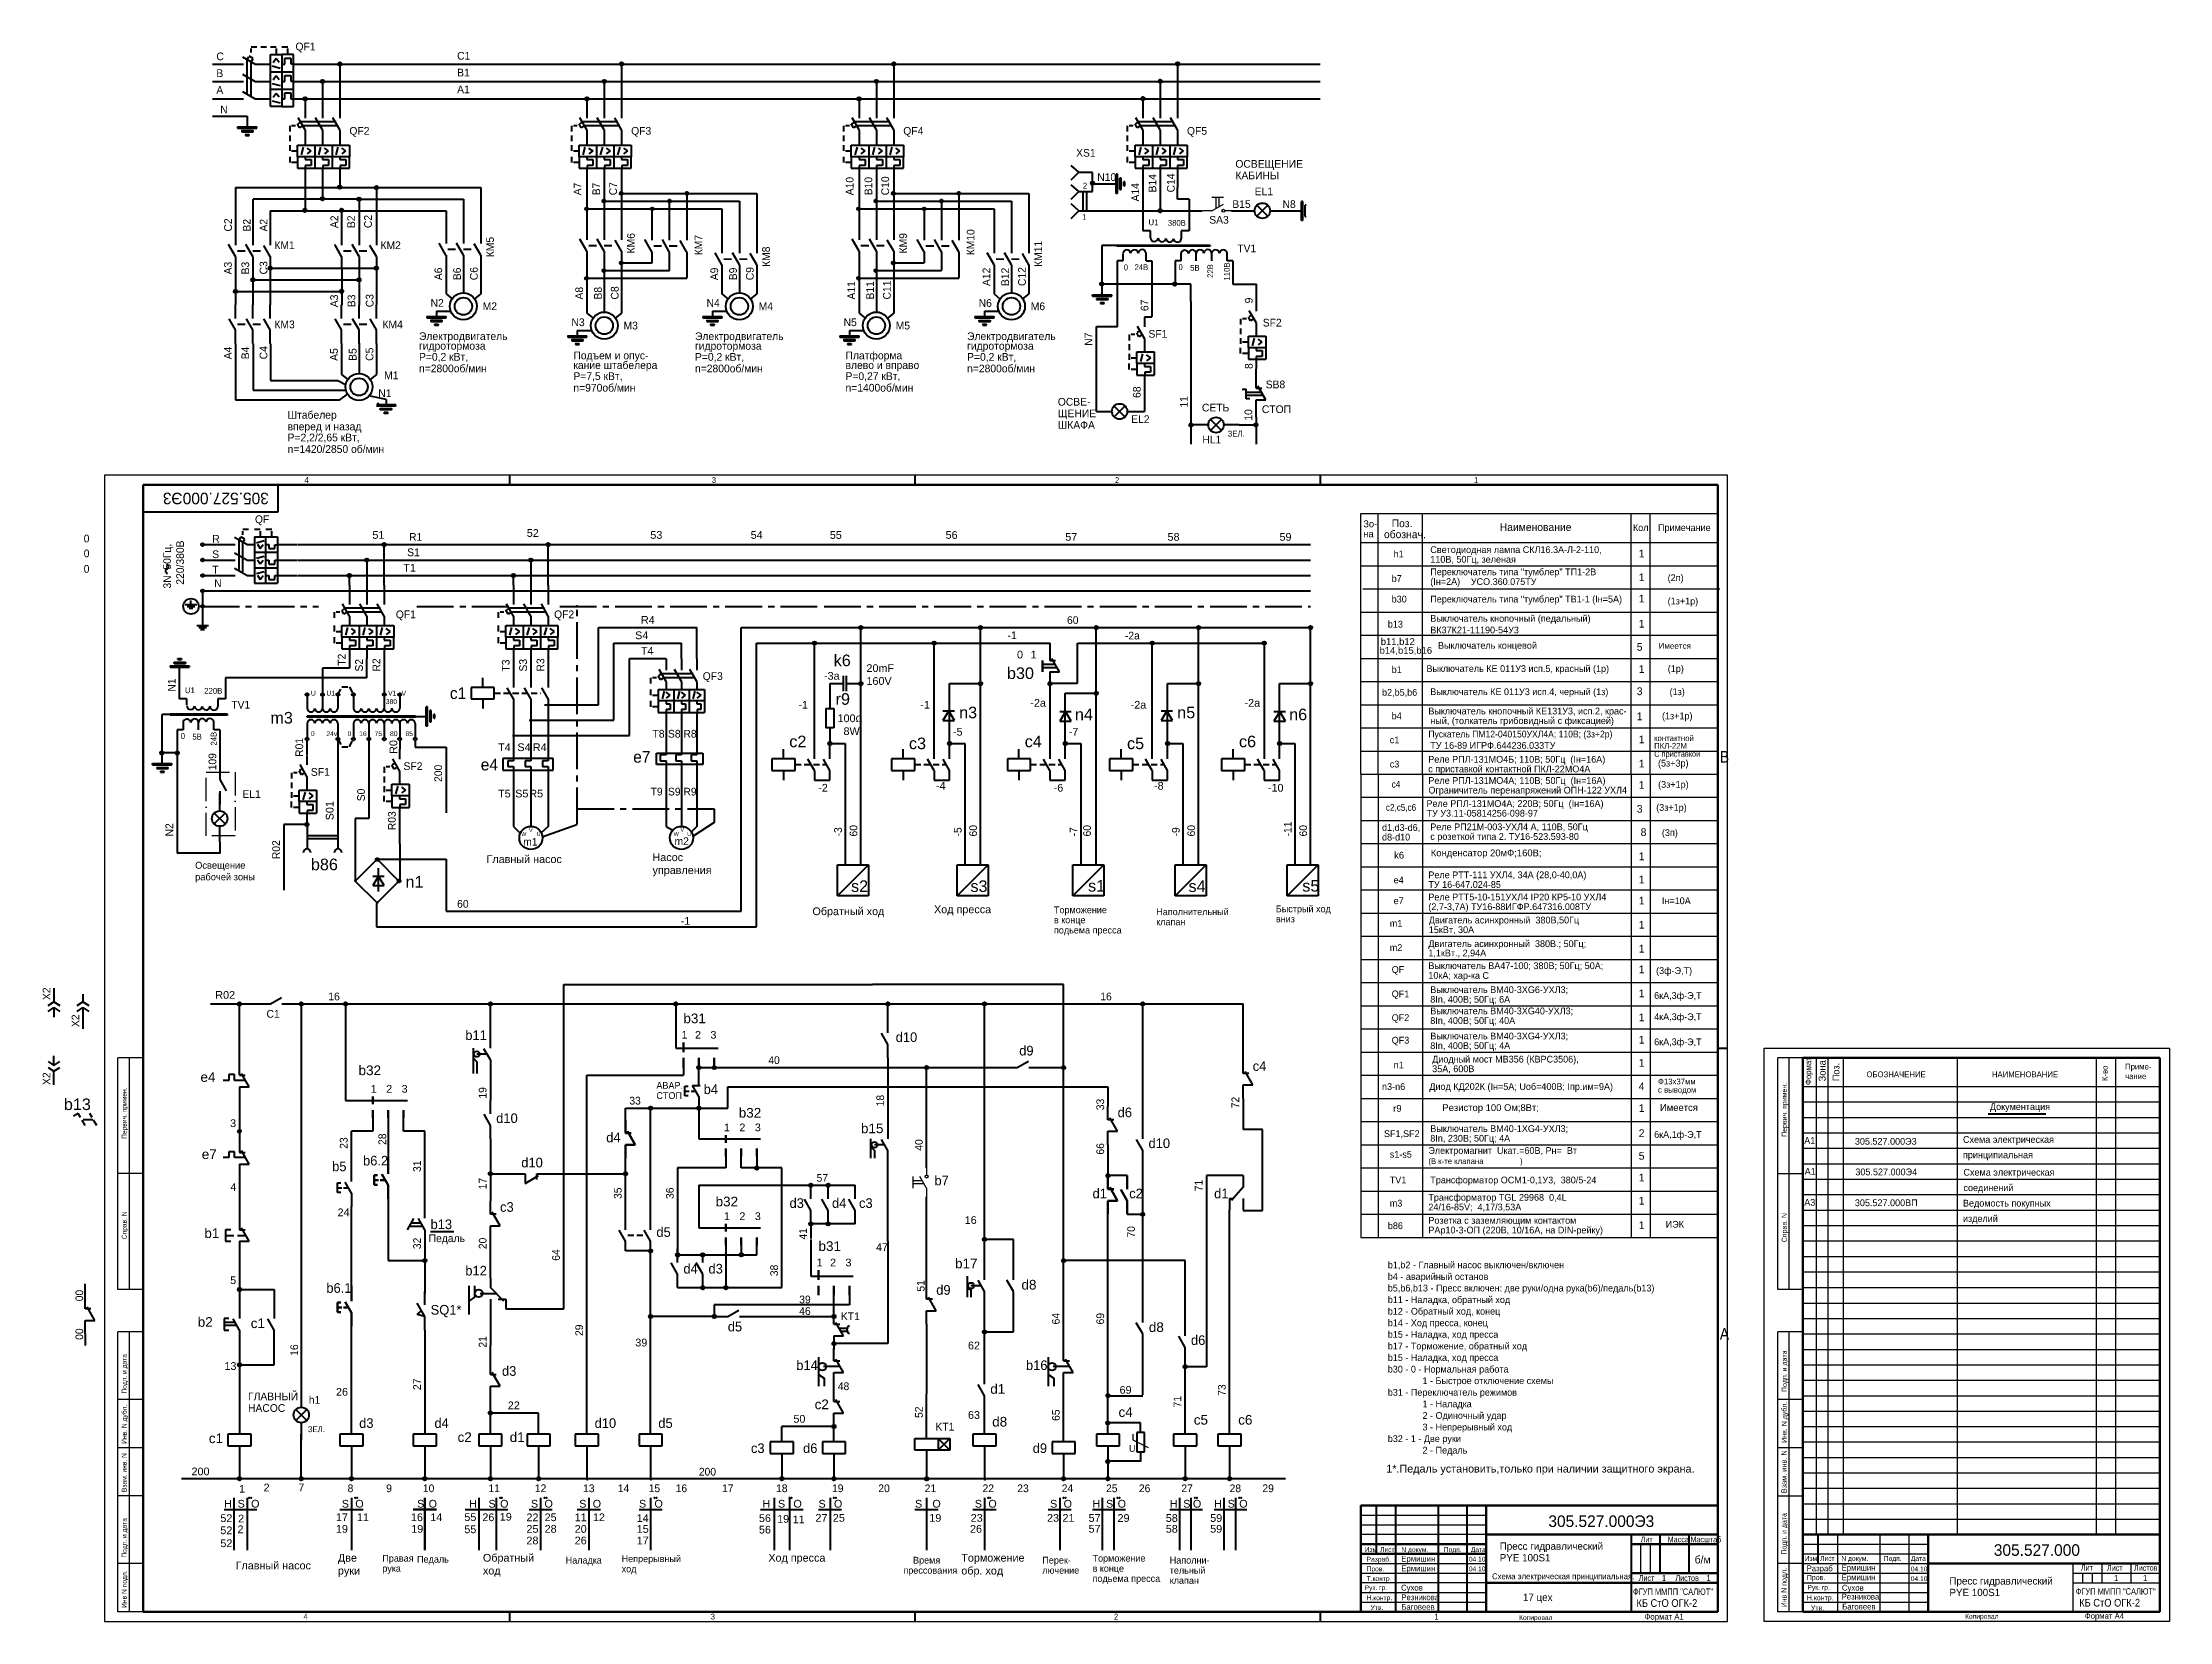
# Model space of a CAD drawing. Extents: x -32 to 1725, y 0 to 818.
# Drawn here: x -32 to 1070, y 0 to 818 of the extents above; entities that cross this region are included whole.
import ezdxf

# ---------------------------------------------------------------- set-up
doc = ezdxf.new("R2010")
doc.units = 0
for name, pattern in [('ACAD_ISO10W100', [18, 12, -3, 0, -3]), ('CENTER2', [28.575, 19.05, -3.175, 3.175, -3.175]), ('HIDDEN2', [4.7625, 3.175, -1.5875]), ('K5LT_THIN', [0])]:
    doc.linetypes.add(name, pattern=pattern)
doc.layers.get('0').update_dxf_attribs({"linetype": 'CONTINUOUS', "lineweight": 40})
doc.layers.add('Layer0View0', color=7, linetype='CONTINUOUS')
for name, color, linetype, lineweight in [('Layer1', 6, 'CONTINUOUS', 50), ('РАМКА', 7, 'CONTINUOUS', 30), ('СЛОЙ1', 3, 'CONTINUOUS', 30), ('Слой2', 4, 'ACAD_ISO10W100', 25), ('Слой3 -060mm', 6, 'CONTINUOUS', 60)]:
    doc.layers.add(name, color=color, linetype=linetype, lineweight=lineweight)
doc.styles.get("Standard").update_dxf_attribs({"font": 'cad2win.shx'})
doc.styles.add('style1', font='ARIAL.TTF', dxfattribs={"height": 3})

msp = doc.modelspace()

# ---------------------------------------------------------------- texts
for s, height, p in [('QF1', 4, (99.003, 814.095)), ('C', 4, (58.003, 809)), ('C1', 4, (182.765, 809.286)), ('В1', 4, (182.765, 800.571)), ('A', 4, (58.003, 791.571)), ('B', 4, (58.003, 800.286)), ('A1', 4, (182.765, 791.857)), ('N', 4, (60.003, 781.497)), ('QF2', 4, (126.935, 770.387)), ('QF3', 4, (272.935, 770.387)), ('QF4', 4, (413.935, 770.387)), ('QF5', 4, (560.932, 770.38)), ('XS1', 4, (503.5, 759)), ('N10', 4, (514.429, 746.429)), ('ОСВЕЩЕНИЕ', 4, (586.011, 753.286)), ('КАБИНЫ', 4, (586.011, 747.286)), ('EL1', 4, (596.011, 739)), ('SA3', 4, (572.473, 724.291)), ('B15', 4, (584.429, 732.429)), ('N8', 4, (610.429, 732.429)), ('КМ1', 4, (88.064, 711.094)), ('КМ2', 4, (143.064, 711.094)), ('TV1', 4, (587, 709.5)), ('N2', 4, (168.997, 681.214)), ('М2', 4, (196, 679.497)), ('N4', 4, (311.997, 681.192)), ('М4', 4, (339, 679.475)), ('N6', 4, (452.997, 681.192)), ('М6', 4, (480, 679.475)), ('КМ3', 4, (88.064, 670.094)), ('КМ4', 4, (144.064, 670.094)), ('N3', 4, (241.997, 671.214)), ('М3', 4, (269, 669.497)), ('N5', 4, (382.997, 671.214)), ('М5', 4, (410, 669.497)), ('SF2', 4, (600.204, 671.005)), ('Электродвигатель', 4, (163, 664)), ('гидротормоза', 4, (163, 659)), ('Электродвигатель', 4, (306, 663.978)), ('гидротормоза', 4, (306, 658.978)), ('Электродвигатель', 4, (447, 663.978)), ('гидротормоза', 4, (447, 658.978)), ('SF1', 4, (540.974, 665.207)), ('n=2800об/мин', 4, (163, 647.286)), ('Р=0,2 кВт,', 4, (163, 653.286)), ('кание штабелера', 4, (243, 649)), ('Подъем и опус-', 4, (243, 654)), ('n=2800об/мин', 4, (306, 647.264)), ('Р=0,2 кВт,', 4, (306, 653.264)), ('влево и вправо', 4, (384, 649)), ('Платформа', 4, (384, 654)), ('n=2800об/мин', 4, (447, 647.264)), ('Р=0,2 кВт,', 4, (447, 653.264)), ('М1', 4, (144.925, 643.713)), ('n=970об/мин', 4, (243, 637.286)), ('Р=7,5 кВт,', 4, (243, 643.286)), ('n=1400об/мин', 4, (384, 637.286)), ('Р=0,27 кВт,', 4, (384, 643.286)), ('SB8', 4, (601.731, 639)), ('N1', 4, (141.922, 634.431)), ('ОСВЕ-', 4, (494, 630)), ('СЕТЬ', 4, (568.673, 627)), ('СТОП', 4, (599.731, 626.158)), ('вперед и назад', 4, (94.925, 617.217)), ('Штабелер ', 4, (94.925, 623.217)), ('ЩЕНИЕ', 4, (494, 624)), ('ШКАФА', 4, (494, 618)), ('EL2', 4, (532.011, 621)), ('n=1420/2850 об/мин', 4, (94.925, 605.503)), ('Р=2,2/2,65 кВт,', 4, (94.925, 611.503)), ('HL1', 4, (568.895, 610.459)), ('ЗЕЛ.', 3, (582.011, 614)), ('4', 3, (103.689, 589.994)), ('3', 3, (314.689, 589.994)), ('QF', 4, (78, 569.136)), ('0', 4, (-10.721, 559.143)), ('0', 4, (-10.721, 551.429)), ('h1', 3.5, (668, 551.375)), ('Светодиодная лампа СКЛ16.3А-Л-2-110,', 3.5, (687, 553.625)), ('110В, 50Гц, зеленая', 3.5, (687, 548.625)), ('1', 4, (795, 551.375)), ('0', 4, (-10.721, 543.429)), ('b7', 3.5, (667, 538.687)), ('(Iн=2А)', 3.5, (687, 537.125)), ('Переключатель типа "тумблер" ТП1-2B', 3.5, (687, 542.125)), ('УСО.360.075ТУ', 3.5, (708, 537.063)), ('1', 4, (795, 539.063)), ('(2п)', 3.5, (810, 539.063)), ('b30', 3.5, (667, 528)), ('Переключатель типа "тумблер" ТВ1-1 (Iн=5А)', 3.5, (687, 528)), ('1', 4, (795, 528)), ('(1з+1р)', 3.5, (810, 527)), ('QF1', 4, (151, 519.857)), ('QF2', 4, (233, 519.857)), ('60', 4, (498.765, 516.857)), ('b13', 3.5, (665, 515)), ('Выключатель кнопочный (педальный)', 3.5, (687, 518)), ('1', 4, (795, 515)), ('-2a', 4, (528.765, 508.857)), ('ВК37К21-11190-54У3', 3.5, (687, 512)), ('Выключатель концевой', 3.5, (691, 504)), ('5', 4, (794, 503)), ('QF3', 4, (310, 487.857)), ('b1', 3.5, (667, 491.5)), ('Выключатель КЕ 011У3 исп.5, красный (1p)', 3.5, (685, 492)), ('1', 4, (795, 491.5)), ('(1р)', 3.5, (810.052, 492)), ('TV1', 4, (65.731, 473.029)), ('b2,b5,b6', 3.5, (662, 479.68)), ('Выключатель КЕ 011У3 исп.4, черный (1з)', 3.5, (687, 480)), ('3', 4, (794, 480)), ('(1з)', 3.5, (811, 480)), ('b4', 3.5, (667, 467.5)), ('Выключатель кнопочный КЕ131У3, исп.2, крас-', 3.5, (686, 470)), ('ный, (толкатель грибовидный с фиксацией)', 3.5, (687, 465)), ('1', 4, (794, 467)), ('(1з+1р)', 3.5, (807.052, 467.5)), ('c1', 3.5, (666, 455.062)), ('ТУ 16-89 ИГРФ.644236.033ТУ', 3.5, (687, 452.187)), ('1', 4, (795, 455.062)), ('контактной', 3, (803, 456.187)), ('ПКЛ-22М', 3, (803, 452.187)), ('SF1', 4, (106.974, 438.207)), ('SF2', 4, (154.974, 441.207)), ('c3', 3.5, (666, 442.5)), ('с приставкой контактной ПКЛ-22MО4A', 3.5, (685.948, 440)), ('Реле РПЛ-131MО4Б; 110В; 50Гц  (Iн=16А)', 3.5, (685.948, 445)), ('1', 4, (795, 442.5)), ('(5з+3р)', 3.5, (805, 443)), ('EL1', 4, (71.492, 426.743)), ('Ограничитель перенапряжений ОПН-122 УХЛ4', 3.5, (686.052, 429)), ('Реле РПЛ-131MО4A; 110В; 50Гц  (Iн=16А)', 3.5, (686, 434)), ('1', 4, (795.052, 431.5)), ('(3з+1р)', 3.5, (805.052, 432)), ('ТУ У3.11-05814256-098-97', 3.5, (685.052, 417.062)), ('Реле РПЛ-131MО4A; 220В; 50Гц  (Iн=16А)', 3.5, (685, 422.062)), ('3', 4, (794, 419.063)), ('(3з+1р)', 3.5, (804.052, 420.062)), ('d1,d3-d6,', 3.5, (662, 409.674)), ('d8-d10', 3.5, (662, 404.674)), ('с розеткой типа 2. ТУ16-523.593-80', 3.5, (687, 405)), ('Реле РП21М-003-УХЛ4 А, 110В, 50Гц', 3.5, (687, 410)), ('8', 4, (796, 407)), ('(3п)', 3.5, (807, 407)), ('1', 4, (795, 394.458)), ('Освещение', 3.6, (47, 390.029)), ('рабочей зоны', 3.6, (47, 384.029)), ('e4', 3.5, (668, 382.458)), ('Реле РТТ-111 УХЛ4, 34A (28,0-40,0A)', 3.5, (686, 385.125)), ('1', 4, (795, 382.458)), ('e7', 3.5, (668, 371.687)), ('ТУ 16-647.024-85', 3.5, (686, 380.125)), ('Реле РТТ5-10-151УХЛ4 IP20 КР5-10 УХЛ4', 3.5, (686, 373.625)), ('1', 4, (795, 371.562)), ('Iн=10А', 3.5, (807, 371.687)), ('60', 4, (182.765, 369.857)), ('Торможение', 3.5, (492, 367)), ('в конце', 3.5, (492, 361.75)), ('Наполнительный', 3.5, (545, 366)), ('вниз', 3.5, (607, 362.25)), ('Быстрый ход', 3.5, (607, 367.5)), ('Двигатель асинхронный  380В,50Гц', 3.5, (686.25, 361.687)), ('(2,7-3,7A) ТУ16-88ИГФР.647316.008ТУ', 3.5, (686, 368.625)), ('подьема пресса', 3.5, (492, 356.5)), ('клапан', 3.5, (545, 360.75)), ('m1', 3.5, (666, 360)), ('Двигатель асинхронный  380В.; 50Гц;', 3.5, (686, 349.438)), ('15кВт, 30A', 3.5, (686.25, 356.687)), ('1', 4, (795, 359)), ('m2', 3.5, (666, 347.438)), ('1,1кВт., 2,94A', 3.5, (686, 344.625)), ('1', 4, (795, 346.625)), ('QF', 3.5, (667, 336.083)), ('10кА; хар-ка С', 3.5, (686, 333)), ('Выключатель ВА47-100; 380В; 50Гц; 50А;', 3.5, (686, 338.034)), ('1', 4, (795, 335.917)), ('(3ф-Э,Т)', 3.5, (804, 335.5)), ('16', 4, (116, 321.857)), ('16', 4, (516, 321.857)), ('1', 4, (795, 323.441)), ('6кА,3ф-Э,Т', 3.5, (803, 322.583)), ('C1', 4, (84, 312.857)), ('QF2', 3.5, (667, 311.125)), ('8In, 400В; 50Гц; 40А ', 3.5, (687, 309.625)), ('Выключатель ВМ40-3ХG40-УХЛ3;', 3.5, (687, 314.625)), ('1', 4, (795, 311)), ('4кА,3ф-Э,Т', 3.5, (803, 311.583)), ('b11', 5, (187, 301.286)), ('d10', 5, (410, 300.286)), ('d9', 5, (474, 293.286)), ('QF3', 3.5, (667, 299.441)), ('8In, 400В; 50Гц; 4А ', 3.5, (687, 296.625)), ('Выключатель ВМ40-3ХG4-УХЛ3;', 3.5, (687, 301.625)), ('1', 4, (795, 299.441)), ('6кА,3ф-Э,Т', 3.5, (803, 298.583)), ('40', 4, (344, 288.857)), ('c4', 5, (595, 285.286)), ('n1', 3.5, (668, 286.625)), ('Диодный мост МВ356 (КВРС3506), ', 3.5, (688, 289.625)), ('35А, 600В', 3.5, (688, 284.625)), ('1', 4, (795, 287.441)), ('Приме-', 3, (1047, 286.017)), ('АВАР.', 3.5, (286, 276)), ('b4', 5, (310.5, 273.284)), ('n3-n6', 3.5, (662, 275.429)), ('Диод КД202К (Iн=5А; Uоб=400В; Iпр.им=9А)', 3.5, (686.5, 275.429)), ('4', 4, (795, 275.286)), ('с выводом', 3, (805, 274)), ('Ф13х37мм', 3, (805, 278.286)), ('ОБОЗНАЧЕНИЕ', 3, (913, 282)), ('НАИМЕНОВАНИЕ', 3, (978, 282)), ('чание', 3, (1047, 281.017)), ('33', 4, (272, 267.857)), ('СТОП', 3.5, (286, 270.75)), ('d6', 5, (525, 261.286)), ('1', 4, (795, 264)), ('Документация', 3.5, (977, 265)), ('d10', 5, (203, 258.286)), ('d4', 5, (260, 248.286)), ('SF1,SF2', 3.5, (663, 251)), ('Выключатель ВМ40-1ХG4-УХЛ3;', 3.5, (687, 253.625)), ('2', 4, (795, 251)), ('6кА,1ф-Э,Т', 3.5, (803, 250.583)), ('d10', 5, (541, 245.286)), ('s1-s5', 3.5, (666, 240.286)), ('Электромагнит  Uкат.=60В, Рн=  Вт', 3.5, (686, 242.286)), ('8In, 230В; 50Гц; 4А ', 3.5, (687, 248.625)), ('5', 4, (795, 239.286)), ('А1', 3.5, (880.75, 247.454)), ('305.527.000Э3', 3.5, (907, 247.044)), ('Схема электрическая ', 3.5, (963.012, 248)), ('принципиальная', 3.5, (963, 240.033)), ('b5', 5, (118, 233.286)), ('d10', 5, (216, 235.286)), ('57', 4, (369, 227.857)), ('(В к-те клапана                 )', 3, (686, 237)), ('1', 4, (795, 228)), ('А1', 3.5, (881, 231.454)), ('305.527.000Э4', 3.5, (907.25, 231.201)), ('Схема электрическая ', 3.5, (963.262, 231)), ('b7', 5, (430.075, 225.984)), ('d1', 5, (512, 219.286)), ('d1', 5, (575, 219.286)), ('TV1', 3.5, (666, 227)), ('Трансформатор TGL 29968  0,4L', 3.5, (686, 218)), ('Трансформатор ОСМ1-0,1У3,  380/5-24', 3.5, (687, 227)), ('соединений', 3.5, (963.262, 223)), ('c3', 5, (205, 212.286)), ('d3', 5, (355, 214.286)), ('c3', 5, (391, 214.286)), ('m3', 3.5, (666, 215)), ('24/16-85V;  4,17/3,53A', 3.5, (686, 213)), ('Розетка с заземляющим контактом', 3.5, (686, 206.062)), ('1', 4, (795, 216)), ('А3', 3.5, (880.75, 215.454)), ('305.527.000ВП', 3.5, (907, 215.201)), ('изделий', 3.5, (963.012, 207)), ('Ведомость покупных', 3.5, (963.012, 215)), ('Педаль', 4, (168, 196.571)), ('b13', 5, (169, 203.286)), ('d5', 5, (286, 199.286)), ('b86', 3.5, (665, 203.313)), ('РАр10-3-ОП (220В, 10/16А, на DIN-рейку)', 3.5, (686, 201.062)), ('1', 4, (795, 203.313)), ('ИЭК', 3.5, (809, 204.063)), ('b12', 5, (187, 179.286)), ('d4', 5, (300, 180.286)), ('b4 - аварийный останов', 3.5, (664.973, 176.979)), ('b1,b2 - Главный насос выключен/включен', 3.5, (665, 183)), ('39', 4, (360, 164.857)), ('d9', 5, (431, 169.286)), ('b5,b6,b13 - Пресс включен: две руки/одна рука(b6)/педаль(b13)', 3.5, (664.973, 170.993)), ('b11 - Наладка, обратный ход', 3.5, (664.973, 164.979)), ('SQ1*', 5, (169.031, 159)), ('d5', 5, (323, 150.286)), ('46', 4, (360, 158.857)), ('KТ1', 4, (381.598, 156.143)), ('b12 - Обратный ход, конец', 3.5, (664.973, 158.993)), ('b14 - Ход пресса, конец', 3.5, (664.973, 152.979)), ('d6', 5, (563, 143.286)), ('b15 - Наладка, ход пресса', 3.5, (664.973, 146.993)), ('b17 - Торможение, обратный ход', 3.5, (664.973, 140.979)), ('d3', 5, (206, 127.286)), ('b14', 5, (358.5, 130.284)), ('b16', 5, (477.5, 130.284)), ('b15 - Наладка, ход пресса', 3.5, (664.973, 134.993)), ('b30 - 0 - Нормальная работа', 3.5, (664.973, 128.979)), ('48', 4, (380, 119.857)), ('1 - Быстрое отключение схемы', 3.5, (682.973, 122.993)), ('ГЛАВНЫЙ', 4, (74.411, 114.6)), ('НАСОС', 4, (74.411, 108.6)), ('h1', 4, (105.911, 112.814)), ('b31 - Переключатель режимов', 3.5, (664.973, 116.979)), ('1 - Наладка', 3.5, (682.973, 110.979)), ('ЗЕЛ.', 3, (105.411, 98.1)), ('d3', 5, (132, 100.286)), ('d4', 5, (171, 100.286)), ('d10', 5, (254, 100.286)), ('d5', 5, (287, 100.286)), ('KТ1', 4, (430.598, 98.927)), ('3 - Непрерывный ход', 3.5, (682.973, 98.993)), ('2 - Одиночный удар', 3.5, (682.973, 104.993)), ('c3', 5, (335, 87.286)), ('d6', 5, (362, 87.286)), ('d9', 5, (481, 87.286)), ('b32 - 1 - Две руки', 3.5, (664.973, 92.979)), ('2 - Педаль', 3.5, (682.973, 86.993)), ('200', 4, (308, 75.6)), ('8', 4, (126, 67)), ('9', 4, (146, 67)), ('10', 4, (165, 67)), ('11', 4, (199, 67)), ('12', 4, (223, 67)), ('13', 4, (248, 67)), ('14', 4, (266, 67)), ('15', 4, (282, 67)), ('16', 4, (296, 67)), ('17', 4, (320, 67)), ('18', 4, (348, 67)), ('19', 4, (377, 67)), ('20', 4, (401, 67)), ('21', 4, (425, 67)), ('22', 4, (455, 67)), ('23', 4, (473, 67)), ('24', 4, (496, 67)), ('25', 4, (519, 67)), ('26', 4, (536, 67)), ('27', 4, (558, 67)), ('28', 4, (583, 67)), ('29', 4, (600, 67)), ('305.527.000Э3', 6, (748.179, 48.961)), ('Правая', 3.5, (144, 31)), ('Педаль', 3.5, (162, 30.5)), ('Наладка', 3.5, (239, 30)), ('Непрерывный', 3.5, (268, 30.75)), ('Время ', 3.5, (419, 30)), ('Перек-', 3.5, (486, 30)), ('Торможение', 3.5, (512, 31)), ('Наполни-', 3.5, (552, 30)), ('Пресс гидравлический', 3.8, (723, 37.122)), ('PYE 100S1', 3.8, (723, 31.122)), ('б/м', 4, (824, 30.042)), ('305.527.000', 6, (979, 34)), ('рука', 3.5, (144, 25.75)), ('ход', 3.5, (268, 25.5)), ('прессования', 3.5, (414, 24.75)), ('лючение', 3.5, (486, 24.75)), ('в конце', 3.5, (512, 25.75)), ('подьема пресса', 3.5, (512, 20.5)), ('тельный', 3.5, (552, 24.75)), ('клапан', 3.5, (552, 19.5)), ('1', 3, (807, 21.042)), ('1', 3, (830, 21.042)), ('Пресс гидравлический', 3.8, (956, 19.122)), ('1', 3, (1041.245, 21)), ('1', 3, (1056.245, 21)), ('17 цех', 3.8, (735, 10.585)), ('PYE 100S1', 3.8, (956, 13.122)), ('4', 3, (103.149, 1.042)), ('3', 3, (314.149, 1.042))]:
    msp.add_text(s, height=height).set_placement(p)
for s, height, rotation, p in [('B14', 4, 90, (545, 740.5)), ('C14', 4, 90, (554.571, 740.5)), ('A7', 4, 90, (247.143, 739)), ('В7', 4, 90, (256.857, 739)), ('C7', 4, 90, (265.571, 739)), ('A10', 4, 90, (388.143, 739)), ('В10', 4, 90, (397.857, 739)), ('C10', 4, 90, (406.571, 739)), ('A14', 4, 90, (536.143, 735.786)), ('A2', 4, 90, (121.143, 722)), ('В2', 4, 90, (129.857, 722)), ('C2', 4, 90, (138.571, 722)), ('C2', 4, 90, (66.068, 720.214)), ('B2', 4, 90, (75.782, 720.214)), ('A2', 4, 90, (84.496, 720.214)), ('КМ5', 4, 90, (201.818, 706.902)), ('КМ6', 4, 90, (274.818, 708.902)), ('КМ7', 4, 90, (309.818, 707.902)), ('КМ9', 4, 90, (415.818, 708.902)), ('КМ10', 4, 90, (450.818, 707.902)), ('КМ8', 4, 90, (344.818, 701.881)), ('КМ11', 4, 90, (485.818, 701.881)), ('A3', 4, 90, (66, 698)), ('B3', 4, 90, (75, 698)), ('C3', 4, 90, (84.429, 698)), ('A6', 4, 90, (175, 695)), ('В6', 4, 90, (184.714, 695)), ('C6', 4, 90, (193.429, 695)), ('A9', 4, 90, (318, 694.978)), ('В9', 4, 90, (327.714, 694.978)), ('C9', 4, 90, (336.429, 694.978)), ('C11', 4, 90, (407.429, 685)), ('A12', 4, 90, (459, 691.978)), ('В12', 4, 90, (468.714, 691.978)), ('C12', 4, 90, (477.429, 691.978)), ('A3', 4, 90, (121, 681)), ('B3', 4, 90, (130, 681)), ('C3', 4, 90, (139.429, 681)), ('A8', 4, 90, (248, 685)), ('В8', 4, 90, (257.714, 685)), ('C8', 4, 90, (266.429, 685)), ('A11', 4, 90, (389, 685)), ('В11', 4, 90, (398.714, 685)), ('67', 4, 90, (540.96, 679)), ('9', 4, 90, (594.96, 683)), ('N7', 4, 90, (511.901, 661)), ('A4', 4, 90, (66, 654)), ('B4', 4, 90, (75, 654)), ('C4', 4, 90, (84.429, 654)), ('A5', 4, 90, (120.925, 653.217)), ('В5', 4, 90, (130.639, 653.217)), ('C5', 4, 90, (139.354, 653.217)), ('8', 4, 90, (594.96, 649)), ('68', 4, 90, (536.96, 634)), ('11', 4, 90, (561.313, 629)), ('10', 4, 90, (594.731, 622.202)), ('305.527.000Э3', 6, 180, (85.179, 584.899)), ('3N  50Гц,', 4, 90, (34.506, 535.219)), ('220/380B', 4, 90, (41.22, 537.219)), ('T2', 4, 90, (124.925, 495.217)), ('S2', 4, 90, (133.925, 492.217)), ('R2', 4, 90, (142.925, 492.217)), ('T3', 4, 90, (209.925, 492.217)), ('S3', 4, 90, (218.925, 492.217)), ('R3', 4, 90, (227.925, 492.217)), ('N1', 4, 90, (36.874, 481.814)), ('R01', 4, 90, (102.96, 448)), ('109', 4, 90, (57.96, 441.029)), ('200', 4, 90, (174.96, 435)), ('S0', 4, 90, (134.96, 425)), ('R03', 4, 90, (150.96, 410)), ('N2', 4, 90, (35.632, 406.78)), ('-3', 4, 90, (382.143, 406.765)), ('60', 4, 90, (390.143, 406.765)), ('-5', 4, 90, (444.143, 406.765)), ('60', 4, 90, (452.143, 406.765)), ('-7', 4, 90, (504.143, 406.765)), ('60', 4, 90, (511.143, 406.765)), ('-9', 4, 90, (557.143, 406.765)), ('60', 4, 90, (565.143, 406.765)), ('-11', 4, 90, (615.143, 406.765)), ('60', 4, 90, (623.143, 406.765)), ('R02', 4, 90, (90.96, 395)), ('Х2', 4, 90, (-28, 322)), ('Х2', 4, 90, (-13, 308)), ('Формат', 3.025, 90, (884.37, 277.95)), ('Зона', 3.63, 90, (891.838, 279.844)), ('Поз.', 3.5, 90, (899, 280)), ('К-во', 3, 90, (1038, 280)), ('Х2', 4, 90, (-28, 278)), ('19', 4, 90, (197.991, 270.913)), ('18', 4, 90, (403.991, 266.913)), ('33', 4, 90, (517.991, 264.913)), ('72', 4, 90, (587.991, 265.913)), ('23', 4, 90, (125.991, 244.913)), ('28', 4, 90, (145.991, 246.913)), ('40', 4, 90, (423.991, 243.913)), ('66', 4, 90, (517.991, 241.913)), ('31', 4, 90, (163.991, 232.913)), ('17', 4, 90, (197.991, 223.913)), ('35', 4, 90, (267.991, 218.913)), ('36', 4, 90, (294.991, 218.913)), ('71', 4, 90, (568.991, 222.913)), ('32', 4, 90, (163.991, 192.913)), ('20', 4, 90, (197.991, 192.913)), ('41', 4, 90, (363.991, 197.913)), ('70', 4, 90, (533.991, 198.913)), ('64', 4, 90, (235.991, 186.913)), ('38', 4, 90, (348.991, 178.913)), ('51', 4, 90, (424.991, 170.913)), ('00', 4, 90, (-11.009, 165.913)), ('64', 4, 90, (494.991, 153.913)), ('69', 4, 90, (517.991, 153.913)), ('00', 4, 90, (-11.009, 145.913)), ('16', 4, 90, (100.334, 137.648)), ('21', 4, 90, (197.991, 141.913)), ('29', 4, 90, (247.991, 147.913)), ('27', 4, 90, (163.991, 119.913)), ('73', 4, 90, (580.991, 116.913)), ('52', 4, 90, (424.015, 105.448)), ('71', 4, 90, (557.991, 110.913)), ('65', 4, 90, (494.991, 103.913))]:
    msp.add_text(s, height=height, rotation=rotation).set_placement(p)
for s, height, width, p in [('2', 3, 0.9, (523.69, 589.953)), ('1', 3, 0.9, (709.69, 589.953)), ('Пускатель ПМ12-040150УХЛ4А; 110В; (3з+2p)', 3.5, 0.95, (686, 458.062)), ('С приставкой', 3, 0.95, (803, 448.062)), ('В', 6, 0.9, (837, 445.042)), ('c4', 3.5, 0.9, (667, 432.062)), ('c2,c5,c6', 3.5, 0.9, (664, 420.062)), ('А', 6, 0.9, (837, 146.042)), ('2', 3, 0.9, (523.15, 1)), ('1', 3, 0.9, (689.15, 1))]:
    msp.add_text(s, height=height, dxfattribs=dict(width=width)).set_placement(p)
at = {"style": 'style1'}
msp.add_text('1*.Педаль установить,только при наличии защитного экрана.', height=4, dxfattribs=at).set_placement((664.195, 77.18))
at = {"color": 0}
for s, height, width, p in [('ФГУП ММПП "САЛЮТ"', 3.3, 0.85, (792.026, 13.794)), ('КБ СтО ОГК-2', 4, 0.9, (793.839, 7.549)), ('ФГУП ММПП "САЛЮТ"', 3.3, 0.85, (1021.429, 13.951)), ('КБ СтО ОГК-2', 4, 0.9, (1023.242, 7.706))]:
    msp.add_text(s, height=height, dxfattribs=dict(at, width=width)).set_placement(p)
at = {"char_height": 4, "attachment_point": 1}
for s, insert, width in [('R', (55.865, 563), 4), ('{\\fPanRoman|b0|i0|c2|p2;R1}', (157.865, 564), 3), ('S', (55.865, 555), 4), ('T', (55.865, 547), 3), ('N', (56.865, 540), 3)]:
    msp.add_mtext(s, dxfattribs=dict(at, insert=insert, width=width))
at = {"attachment_point": 1, "style": 'style1'}
for s, insert, char_height, width in [('51', (138.865, 565), 4, 5), ('52', (218.865, 566), 4, 6), ('53', (282.865, 565), 4, 7), ('{\\fEuroRoman|b0|i0|c0|p2;S1}', (156.865, 556), 4, 6), ('T1', (154.865, 548), 4, 7), ('R4', (278, 521), 4, 5), ('S4', (275, 513), 4, 5), ('-1', (467.865, 513), 4, 5), ('b11,b12', (661.333, 509.524), 3.5, 17.7731), ('Имеется', (805.253, 507), 3, 25), ('T4', (278, 505), 4, 7), ('k6', (377.865, 501), 6, 10), ('20mF  160V', (394.865, 496), 4, 17), ('0', (472.865, 503), 4, 4), ('b14,b15,b16', (660.74, 504.928), 3.5, 24.2899), ('-3a', (372.865, 492), 4, 9), ('b30', (467.65, 494.366), 6, 8), ('380', (145.798, 477.909), 2.5, 7.1758), ('{\\fEuroRoman|b0|i0|c0|p2;c1}', (179, 484), 6, 8), ('-1', (359.598, 477), 4, 5), ('r9', (378.865, 481), 6, 8), ('-1', (422.764, 477), 4, 5), ('n3', (442.865, 474), 6, 10), ('-2a', (479.764, 478), 4, 8), ('-2a', (531.764, 477), 4, 5), ('n5', (555.865, 474), 6, 10), ('-2a', (590.764, 478), 4, 8), ('m3', (86, 471.272), 6, 10), ('100{\\fArial|b0|i0|c204|p0;\\H0.8333x;Ω\\fMS Shell Dlg|b0|i0|c204|p0;\\H0.85x;\\P}  8W', (379.865, 470), 4, 16.07778), ('-5', (439.666, 463), 4, 8), ('-7', (499.666, 463), 4, 7), ('n4', (502.865, 473), 6, 9), ('n6', (613.865, 473), 6, 9), ('T4', (204, 455), 4, 5), ('S4', (214, 455), 4, 5), ('R4', (222, 455), 4, 5), ('{\\fEuroRoman|b0|i0|c0|p2;T8}', (284, 462), 4, 5), ('{\\fEuroRoman|b0|i0|c0|p2;S8}', (292, 462), 4, 6), ('{\\fEuroRoman|b0|i0|c0|p2;R8}', (300, 462), 4, 5), ('c2', (354.865, 459), 6, 9), ('c3', (416.865, 458), 6, 10), ('c4', (476.865, 459), 6, 11), ('c5', (529.865, 458), 6, 10), ('c6', (587.865, 459), 6, 11), ('{\\fEuroRoman|b0|i0|c0|p2;e4}', (195, 447), 6, 10), ('T5', (204, 431), 4, 7), ('S5', (212.85, 431), 4, 4), ('R5', (220.15, 431), 4, 4), ('{\\fEuroRoman|b0|i0|c0|p2;T9}', (283, 432), 4, 5), ('{\\fEuroRoman|b0|i0|c0|p2;S9}', (292, 432), 4, 6), ('{\\fEuroRoman|b0|i0|c0|p2;R9}', (300, 432), 4, 6), ('-2', (369.865, 434), 4, 4), ('-4', (430.865, 435), 4, 5), ('-6', (491.865, 434), 4, 5), ('-8', (543.865, 435), 4, 5), ('-10', (602.865, 434), 4, 5), ('{\\fEuroRoman|b0|i0|c0|p2;m1}', (217, 406), 4, 6), ('{\\fArial Cyr|b0|i0|c204|p34;Насос управления}', (284, 398), 4, 42), ('{\\fEuroRoman|b0|i0|c0|p2;m2}', (295.401, 406.305), 4, 7.4943), ('k6', (668.27, 398.816), 3.5, 10.6639), ('Конденсатор 20мФ;160В;', (687.253, 400), 3.5, 110), ('b86', (107, 395.272), 6, 12), ('n1', (156, 386.272), 6, 10), ('s2', (386.865, 384), 6, 8), ('s3', (448.731, 384), 6, 7), ('s1', (509.682, 384.183), 6, 7), ('s4', (561.731, 384), 6, 7), ('s5', (620.682, 384.183), 6, 7), ('-1', (298.598, 365), 4, 5), ('{\\fArial Cyr|b0|i0|c204|p34;Обратный ход}', (366.865, 370), 4, 51), ('{\\fArial Cyr|b0|i0|c204|p34;Ход пресса}', (429.865, 371), 4, 58), ('R02', (57.44, 326.667), 4, 7), ('b31', (300, 315), 5, 15), ('1', (299, 306), 4, 3), ('2', (306, 306), 4, 3), ('3', (314, 306), 4, 3), ('b32', (131.683, 288.085), 5, 18), ('e4', (49.772, 284.605), 5, 10.347), ('1', (138, 278), 4, 3), ('2', (146, 278), 4, 3), ('3', (154, 278), 4, 3), ('b32', (328.683, 266.085), 5, 18), ('r9', (667.764, 267.615), 3.5, 6.7143), ('Резистор 100 Ом;8Вт;', (693.253, 268), 3.5, 106), ('Имеется', (806, 268.049), 3.5, 25), ('3', (65.126, 260.177), 4, 4.0053), ('1', (321, 258), 4, 3), ('2', (329, 258), 4, 3), ('3', (337, 258), 4, 3), ('b15', (392, 258), 5, 9), ('e7', (50.44, 244.605), 5, 9.6795), ('4', (65.225, 227.11), 4, 5.3404), ('b32', (316.683, 220.085), 5, 18), ('1', (321, 212), 4, 3), ('2', (329, 212), 4, 3), ('3', (337, 212), 4, 3), ('16', (445.749, 210), 4, 5), ('b1', (51.775, 203.695), 5, 9.3457), ('1', (369, 188), 4, 3), ('b31', (370, 197), 5, 15), ('2', (376, 188), 4, 3), ('3', (384, 188), 4, 3), ('47', (399.802, 196), 4, 6), ('b17', (440.749, 188), 5, 12), ('5', (65.181, 178.82), 4, 5.6742), ('d8', (475.166, 177), 5, 10), ('b2', (48.351, 157.695), 5, 8.0106), ('c1', (75.803, 157.028), 5, 7.6768), ('d8', (541.166, 155), 5, 11), ('39', (275.078, 146.515), 4, 5), ('62', (447.449, 145), 4, 6), ('13', (62.203, 134.363), 4, 5.3404), ('d1', (459, 123), 5, 11), ('69', (526, 122), 4, 5), ('26', (120, 121), 4, 6), ('22', (209, 114), 4, 7), ('c2', (368, 115), 5, 9), ('c4', (525.449, 111), 5, 10), ('50', (357, 107), 4, 7), ('63', (447.449, 109), 4, 6), ('d8', (460, 106), 5, 12), ('c5', (564.449, 107), 5, 10), ('c6', (587.449, 107), 5, 10), ('c1', (54.11, 97.413), 5, 12.6834), ('c2', (183, 98), 5, 11), ('d1', (210, 98), 5, 6), ('200', (45.14, 79.747), 4, 13.0172), ('1', (69.796, 70.747), 4, 4.0053), ('2', (82.482, 71.413), 4, 3.6715), ('7', (100.482, 71.413), 4, 3.6715), ('52', (60.08, 55.534), 4, 4.9095), ('H', (62, 63), 4, 5), ('S', (69, 63), 4, 1), ('2', (69.303, 55.354), 4, 2.8054), ('O', (76, 63), 4, 5), ('S', (123, 63), 4, 1), ('O', (130, 63), 4, 5), ('11', (130.835, 55.983), 4, 7.0136), ('55', (186.502, 56.054), 4, 5.6108), ('H', (189, 63), 4, 5), ('S', (199, 63), 4, 1), ('O', (205, 63), 4, 5), ('19', (204.861, 56.261), 4, 5.9615), ('22', (218.681, 55.956), 4, 4.5588), ('S', (221, 63), 4, 1), ('O', (228, 63), 4, 5), ('25', (228.1, 55.983), 4, 5.9616), ('11', (243.681, 55.956), 4, 4.5588), ('S', (246, 63), 4, 1), ('O', (253, 63), 4, 5), ('12', (253.1, 55.983), 4, 5.9616), ('14', (275.812, 55.552), 4, 6.3123), ('S', (277, 63), 4, 1), ('O', (285, 63), 4, 5), ('56', (339.152, 55.525), 4, 7.0136), ('H', (341, 63), 4, 5), ('19', (348.568, 55.153), 4, 4.9095), ('S', (349, 63), 4, 1), ('O', (357, 63), 4, 5), ('27', (368.428, 55.678), 4, 8.0657), ('S', (370, 63), 4, 1), ('25', (377.428, 55.678), 4, 8.0657), ('O', (378, 63), 4, 5), ('S', (420, 63), 4, 1), ('19', (427.428, 55.678), 4, 8.0657), ('O', (429, 63), 4, 5), ('23', (448.858, 55.678), 4, 8.0657), ('S', (451, 63), 4, 1), ('O', (458, 63), 4, 5), ('23', (488.428, 55.678), 4, 8.0657), ('S', (490, 63), 4, 1), ('21', (496.428, 55.678), 4, 8.0657), ('O', (497, 63), 4, 5), ('57', (509.951, 55.606), 4, 5.9616), ('H', (512, 63), 4, 5), ('S', (519, 63), 4, 1), ('29', (524.951, 55.606), 4, 5.9616), ('O', (525, 63), 4, 5), ('58', (549.951, 55.606), 4, 5.9616), ('H', (552, 63), 4, 5), ('S', (559, 63), 4, 1), ('O', (564, 63), 4, 5), ('59', (572.951, 55.606), 4, 5.9616), ('H', (575, 63), 4, 5), ('S', (582, 63), 4, 1), ('O', (588, 63), 4, 5), ('52', (60.08, 49.231), 4, 4.9095), ('2', (68.952, 49.752), 4, 3.5068), ('19', (119.964, 49.983), 4, 5.6109), ('55', (186.502, 49.752), 4, 5.6108), ('25', (218.681, 49.956), 4, 4.5588), ('28', (228.1, 49.983), 4, 5.9616), ('20', (243.681, 49.956), 4, 4.5588), ('15', (275.812, 49.95), 4, 6.3123), ('56', (339.152, 49.573), 4, 7.0136), ('11', (356.634, 54.902), 4, 5.6109), ('26', (448.508, 50.003), 4, 6.6629), ('57', (509.951, 50.003), 4, 5.9616), ('58', (549.951, 50.003), 4, 5.9616), ('59', (572.951, 50.003), 4, 5.9616), ('52', (60.08, 42.528), 4, 4.9095), ('Две руки', (121, 35), 4, 21), ('Обратный ход', (196.118, 35), 4, 25), ('28', (218.681, 43.956), 4, 4.5588), ('26', (243.681, 43.956), 4, 4.5588), ('17', (275.812, 43.95), 4, 6.3123), ('Ход пресса', (344, 35), 4, 32), ('Торможение обр. ход', (444, 35), 4, 24), ('Главный насос', (68, 31), 4, 47.43442)]:
    msp.add_mtext(s, dxfattribs=dict(at, insert=insert, char_height=char_height, width=width))
at = {"linetype": 'CENTER2', "attachment_point": 1, "style": 'style1'}
for s, insert, char_height, width in [('54', (334.865, 565), 4, 5), ('55', (375.865, 565), 4, 5), ('56', (435.865, 565), 4, 5), ('57', (497.865, 564), 4, 6), ('58', (550.865, 564), 4, 6), ('59', (608.865, 564), 4, 6), ('{\\fEuroRoman|b0|i0|c2|p2;e7}', (274, 451), 6, 9), ('{\\fEuroRoman|b0|i0|c0|p2;W}', (216, 409), 2, 2), ('{\\fEuroRoman|b0|i0|c0|p2;V}', (220, 411), 2, 2), ('{\\fEuroRoman|b0|i0|c0|p2;U}', (224, 409), 2, 2), ('{\\fEuroRoman|b0|i0|c0|p2;W}', (295, 409), 2, 2), ('{\\fEuroRoman|b0|i0|c0|p2;V}', (298.487, 411.281), 2, 2), ('{\\fEuroRoman|b0|i0|c0|p2;U}', (302, 409), 2, 2), ('{\\fArial Cyr|b0|i0|c204|p34;Главный насос}', (198, 397), 4, 59)]:
    msp.add_mtext(s, dxfattribs=dict(at, insert=insert, char_height=char_height, width=width))
at = {"insert": (479.932, 502.982), "char_height": 4, "attachment_point": 1, "style": 'style1'}
msp.add_mtext('1', dxfattribs=at)
at = {"linetype": 'HIDDEN2', "attachment_point": 1, "style": 'style1'}
for s, insert, char_height, width in [('U', (107, 482.272), 2.5, 4), ('U1', (115, 482.272), 2.5, 4), ('V1', (147, 482.272), 2.5, 4), ('V', (154, 482.272), 2.5, 4), ('0', (107, 461.272), 2.5, 3), ('24v', (115, 461.272), 2.5, 7), ('0', (126, 461.272), 2.5, 3), ('16', (132, 461.272), 2.5, 3), ('75', (140, 461.272), 2.5, 3), ('80', (148, 461.272), 2.5, 3), ('85', (156, 461.272), 2.5, 3), ('b13', (-21, 271), 6, 11), ('24', (120.802, 214), 4, 7)]:
    msp.add_mtext(s, dxfattribs=dict(at, insert=insert, char_height=char_height, width=width))
at = {"char_height": 4, "width": 5, "attachment_point": 1, "rotation": 90, "style": 'style1'}
for s, insert in [('R0', (147.728, 449.567)), ('S01', (114.728, 415.15))]:
    msp.add_mtext(s, dxfattribs=dict(at, insert=insert))
at = {"layer": 'Layer1'}
for s, height, p in [('QF1', 3.5, (667, 323.441)), ('8In, 400В; 50Гц; 6А ', 3.5, (687, 320.625)), ('Выключатель ВМ40-3ХG6-УХЛ3;', 3.5, (687, 325.625)), ('b6.2', 5, (134, 236.286)), ('c2', 5, (531, 219.286)), ('d4', 5, (377, 214.286)), ('d3', 5, (313, 180.286)), ('b6.1', 5, (115, 170.286))]:
    msp.add_text(s, height=height, dxfattribs=at).set_placement(p)
at = {"layer": 'Layer1', "char_height": 4, "attachment_point": 1, "style": 'style1'}
for s, insert, width in [('17', (119.964, 55.983), 5.6109), ('16', (158.835, 55.983), 7.0136), ('S', (162, 63), 1), ('O', (168, 63), 5), ('14', (168.835, 55.983), 7.0136), ('26', (195.835, 55.983), 7.0136), ('19', (158.964, 49.983), 5.6109)]:
    msp.add_mtext(s, dxfattribs=dict(at, insert=insert, width=width))
at = {"layer": 'СЛОЙ1'}
for s, height, p in [('2', 3, (507, 742.5)), ('1', 3, (506.616, 726.29)), ('U1', 3, (541, 723.5)), ('380B', 3, (551, 723.214)), ('0', 3, (528.185, 700.15)), ('24В', 3, (533.727, 700.218)), ('0', 3, (556.54, 700.252)), ('5B', 3, (562.586, 699.94)), ('Зо-', 3.6, (652.3, 566.942)), ('на', 3.6, (652.3, 561.799)), ('обознач.', 4, (663, 561.327)), ('Поз.', 4, (667, 567.042)), ('Наименование', 4, (723, 565.042)), ('Кол.', 3.5, (792, 565.042)), ('Примечание', 3.5, (805, 565.042)), ('U1', 3, (41.731, 481.029)), ('220B', 3, (51.731, 480.743)), ('0', 3, (39.54, 457.28)), ('5B', 3, (45.586, 456.969)), ('U', 3.5, (530.883, 87.883)), ('Изм', 2.5, (653.001, 36)), ('Разраб.', 2.5, (654.001, 31)), ('Лист', 2.5, (661.001, 36)), ('N докум.', 2.5, (672.001, 36)), ('Ермишин', 3, (672.001, 31)), ('Подп.', 2.5, (694.001, 36)), ('Дата', 2.5, (708.001, 36)), ('Изм', 2.5, (880.992, 31.402)), ('Лист', 2.5, (888.992, 31.402)), ('N докум.', 2.5, (899.992, 31.402)), ('Подп.', 2.5, (921.992, 31.402)), ('Дата', 2.5, (935.992, 31.402)), ('Т.контр.', 2.5, (654.001, 21)), ('Пров.', 2.5, (654.001, 26)), ('Ермишин', 3, (672.001, 26)), ('Схема электрическая принципиальная.', 3, (719, 21.899)), ('Разраб', 3, (882, 26)), ('Пров.', 2.625, (882.091, 21.472)), ('Ермишин', 3, (900.119, 26.378)), ('Ермишин', 3, (900.119, 21.378)), ('Рук. гр.', 2.5, (653, 16.256)), ('Н.контр.', 2.5, (654.001, 11)), ('Сухов', 3, (671.864, 16.009)), ('Резникова', 3, (672.001, 11)), ('Н.контр.', 2.625, (882.091, 10.972)), ('Рук. гр.', 2.5, (882.429, 16.42)), ('Резникова', 3, (900.119, 11.378)), ('Сухов', 3, (900.294, 15.984)), ('Утв.', 2.5, (656.001, 6)), ('Баговеев', 3, (672, 6.042)), ('Копировал', 2.5, (733, 0.756)), ('Формат А1', 3, (798.001, 1)), ('Утв.', 2.625, (884.191, 5.722)), ('Баговеев', 3, (900.429, 6.206)), ('Копировал', 2.5, (964.119, 1.378)), ('Формат А4', 3, (1026.119, 1.378))]:
    msp.add_text(s, height=height, dxfattribs=at).set_placement(p)
for s, height, p in [('22B', 3, (574.49, 696.212)), ('110В', 3, (583.101, 694.858)), ('24В', 3, (58.101, 453.886)), ('Первич. примен.', 2.5, (11.5, 250.042)), ('Первич. примен.', 2.625, (871.718, 251.092)), ('Справ. N', 2.5, (11.5, 198.042)), ('Справ. N', 2.625, (871.718, 196.492)), ('Подп. и дата', 2.5, (11.5, 118.042)), ('Подп. и дата', 2.625, (871.718, 118.892)), ('Инв. N дубл.', 2.5, (11.5, 92.042)), ('Инв. N дубл.', 2.625, (871.718, 92.592)), ('Взам. инв. N', 2.5, (11.5, 67.042)), ('Взам. инв. N', 2.75625, (871.654, 66.457)), ('Подп. и дата', 2.625, (871.584, 34.617)), ('Подп. и дата', 2.5, (11.5, 33.042)), ('Инв N подл.', 2.5, (11.5, 7.042)), ('Инв N подл.', 2.625, (871.584, 7.317))]:
    msp.add_text(s, height=height, rotation=90, dxfattribs=at).set_placement(p)
at = {"layer": 'СЛОЙ1', "width": 0.9}
for s, height, p in [('Масштаб', 3, (821.802, 41)), ('04.10', 2.5, (707, 31)), ('Лит', 3, (796.001, 41)), ('Масса', 3, (810.001, 41)), ('04.10', 2.5, (707, 26)), ('Лист', 3, (795.001, 21)), ('Листов', 3, (814.001, 21)), ('04.10', 2.5, (935.974, 25.951)), ('04.10', 2.5, (935.974, 20.951)), ('Лит', 3, (1024.119, 26.378)), ('Лист', 3, (1037.624, 26.245)), ('Листов', 3, (1051.624, 26.245))]:
    msp.add_text(s, height=height, dxfattribs=at).set_placement(p)

# ---------------------------------------------------------------- blocks, each defined once
blk = doc.blocks.new('Точка')
for radius in [0.9, 0.6, 0.3]:
    blk.add_circle((0, 0), radius)
blk = doc.blocks.new('Автзащ 3ф')
for p, q in [((18, 18), (18, -10)), ((0, 0), (0, -10)), ((9, 9), (9, -10)), ((0, -16), (-3.6, -9.8)), ((9, -16), (5.4, -9.8)), ((18, -16), (14.4, -9.8)), ((-8, -14), (-8, -17)), ((-8, -19), (-8, -22)), ((-5, -14), (-7, -14)), ((-2.9, -15.1), (-4, -13)), ((-2.3, -12), (-3.8, -12.9)), ((-1.1, -14), (-2.9, -15.1)), ((16, -12), (-2, -12)), ((17, -14), (-1, -14)), ((0, -16), (0, -24)), ((9, -16), (9, -24)), ((18, -16), (18, -24)), ((-8, -24), (-8, -27)), ((-8, -30), (-8, -33)), ((-7, -27), (-4, -27)), ((-4, -33), (-7, -33)), ((-4, -24), (23, -24)), ((-4, -30), (-4, -24)), ((-4, -30), (-4, -36)), ((23, -30), (-4, -30)), ((-1, -25), (-2.1, -29)), ((0, -30), (0, -31.5)), ((0, -31.5), (3.1, -31.5)), ((0.9, -25.5), (3, -27)), ((3, -27), (1, -28.5)), ((3.1, -31.5), (3.1, -34.5)), ((5, -24), (5, -30)), ((5, -30), (5, -36)), ((8, -25), (6.9, -29)), ((9, -30), (9, -31.5)), ((9, -31.5), (12.1, -31.5)), ((9.9, -25.5), (12, -27)), ((12, -27), (10, -28.5)), ((12.1, -31.5), (12.1, -34.5)), ((14, -24), (14, -30)), ((14, -30), (14, -36)), ((17, -25), (15.9, -29)), ((18, -30), (18, -31.5)), ((18, -31.5), (21.1, -31.5)), ((18.9, -25.5), (21, -27)), ((21, -27), (19, -28.5)), ((21.1, -31.5), (21.1, -34.5)), ((23, -24), (23, -30)), ((23, -36), (23, -30)), ((-4, -36), (23, -36)), ((0, -36), (0, -46)), ((3.1, -34.5), (0.1, -34.5)), ((0.1, -34.5), (0.1, -36)), ((9, -36), (9, -46)), ((12.1, -34.5), (9.1, -34.5)), ((9.1, -34.5), (9.1, -36)), ((18, -36), (18, -46)), ((21.1, -34.5), (18.1, -34.5)), ((18.1, -34.5), (18.1, -36))]:
    blk.add_line(p, q)
for p in [(18.1, 18.1), (0.1, 0.1), (9.1, 9.1)]:
    blk.add_blockref('Точка', p)
blk = doc.blocks.new('авт защ 3ф верт с точк')
for p, q in [((18, 18), (18, -10)), ((9, 9), (9, -10)), ((0, -16), (-3.6, -9.8)), ((0, 0), (0, -10)), ((9, -16), (5.4, -9.8)), ((18, -16), (14.4, -9.8)), ((-8, -14), (-8, -17)), ((-8, -19), (-8, -22)), ((-5, -14), (-7, -14)), ((-2.9, -15.1), (-4, -13)), ((-2.3, -12), (-3.8, -12.9)), ((-1.1, -14), (-2.9, -15.1)), ((16, -12), (-2, -12)), ((17, -14), (-1, -14)), ((0, -16), (0, -24)), ((9, -16), (9, -24)), ((18, -16), (18, -24)), ((-8, -24), (-8, -27)), ((-8, -30), (-8, -33)), ((-7, -27), (-4, -27)), ((-4, -33), (-7, -33)), ((-4, -24), (23, -24)), ((-4, -30), (-4, -24)), ((23, -30), (-4, -30)), ((-4, -30), (-4, -36)), ((-1, -25), (-2.1, -29)), ((0, -30), (0, -31.5)), ((0, -31.5), (3.1, -31.5)), ((0.9, -25.5), (3, -27)), ((3, -27), (1, -28.5)), ((3.1, -31.5), (3.1, -34.5)), ((5, -24), (5, -30)), ((5, -30), (5, -36)), ((8, -25), (6.9, -29)), ((9, -30), (9, -31.5)), ((9, -31.5), (12.1, -31.5)), ((9.9, -25.5), (12, -27)), ((12, -27), (10, -28.5)), ((12.1, -31.5), (12.1, -34.5)), ((14, -24), (14, -30)), ((14, -30), (14, -36)), ((17, -25), (15.9, -29)), ((18, -30), (18, -31.5)), ((18, -31.5), (21.1, -31.5)), ((18.9, -25.5), (21, -27)), ((21, -27), (19, -28.5)), ((21.1, -31.5), (21.1, -34.5)), ((23, -24), (23, -30)), ((23, -36), (23, -30)), ((-4, -36), (23, -36)), ((0, -36), (0, -46)), ((0.1, -34.5), (0.1, -36)), ((3.1, -34.5), (0.1, -34.5)), ((9, -36), (9, -46)), ((9.1, -34.5), (9.1, -36)), ((12.1, -34.5), (9.1, -34.5)), ((18, -36), (18, -46)), ((18.1, -34.5), (18.1, -36)), ((21.1, -34.5), (18.1, -34.5))]:
    blk.add_line(p, q)
for p in [(18, 18), (0, 0), (9, 9)]:
    blk.add_blockref('Точка', p)
blk = doc.blocks.new('ЛАМПА')
for p, q in [((0, 0), (8, 0)), ((14.8, -2.8), (9.2, 2.8)), ((14.8, 2.8), (9.2, -2.8)), ((9.2, 2.8), (9.2, 2.8)), ((16, 0), (25, 0))]:
    blk.add_line(p, q)
blk.add_circle((12, 0), 4)
blk = doc.blocks.new('авт защ-верт-теп-элмаг')
for p, q in [((0, 0.8), (0, -4.2)), ((-8, -8.2), (-8, -11.2)), ((-5, -8.2), (-7, -8.2)), ((-2.9, -9.3), (-4, -7.3)), ((-2.3, -6.2), (-3.8, -7.1)), ((0, -10.2), (-3.6, -4)), ((-1.1, -8.2), (-2.9, -9.3)), ((0, -10.2), (0, -17.2)), ((-8, -13.2), (-8, -16.2)), ((-8, -18.2), (-8, -21.2)), ((-7, -20.2), (-4, -20.2)), ((-4, -17.2), (5, -17.2)), ((-4, -23.2), (-4, -17.2)), ((-1, -18.2), (-2.1, -22.2)), ((0.9, -18.7), (3, -20.2)), ((3, -20.2), (1, -21.7)), ((5, -17.2), (5, -23.2)), ((-8, -26.2), (-8, -23.2)), ((-4, -26.2), (-7, -26.2)), ((-4, -23.2), (-4, -29.2)), ((5, -23.2), (-4, -23.2)), ((-4, -29.2), (5, -29.2)), ((0, -23.2), (0, -24.7)), ((0, -24.7), (3.1, -24.7)), ((0, -29.2), (0, -34.2)), ((0.1, -27.7), (0.1, -29.2)), ((3.1, -27.7), (0.1, -27.7)), ((3.1, -24.7), (3.1, -27.7)), ((5, -23.2), (5, -29.2))]:
    blk.add_line(p, q)
blk = doc.blocks.new('контакт замыкающ')
for p, q in [((0, 0), (7, 0)), ((7, 0), (12.8, 3.3)), ((13, 0), (20, 0))]:
    blk.add_line(p, q)
blk = doc.blocks.new('*U31')
at = {"layer": 'Layer0View0', "color": 7, "linetype": 'K5LT_THIN'}
for p, q in [((375.5, 174.5), (375.5, 180.5)), ((380.34, 178.25), (375.5, 178.25)), ((381.2, 176.75), (375.5, 176.75)), ((382.5, 174.5), (379.04, 180.5)), ((382.5, 185), (382.5, 181.25)), ((382.5, 174.5), (382.5, 170))]:
    blk.add_line(p, q, dxfattribs=at)
blk.add_circle((382.5, 180.5), 0.75, dxfattribs=at)
blk = doc.blocks.new('кнопка-пуск')
for p, q in [((7, 0), (12.7, 3.3)), ((7.3, 7.2), (12.3, 7.2)), ((7.3, 5.5), (7.3, 7.2)), ((9.7, 7), (9.7, 5)), ((9.7, 4), (9.7, 1.6)), ((10.7, 2.1), (10.8, 2.1)), ((12.3, 7.2), (12.3, 5.5)), ((7, 0), (0, 0)), ((13, 0), (21, 0))]:
    blk.add_line(p, q)
blk = doc.blocks.new('контакт размыкающ')
for p, q in [((0, 0), (7, 0)), ((7, 0), (7, -5)), ((13, 0), (20, 0)), ((13, -3), (13, 0)), ((7, -5), (14, -1))]:
    blk.add_line(p, q)
blk = doc.blocks.new('концевой выключ замык')
for p, q in [((0, 0), (7, 0)), ((7, 0), (8.1, 4)), ((7, 0), (14, 4)), ((8.1, 4), (10.2, 1.6)), ((13, 0), (20, 0))]:
    blk.add_line(p, q)
blk = doc.blocks.new('контакт КТ1 размык-срабат')
for p, q in [((7, 0), (0, 0)), ((7, 0), (7, -5)), ((13, 0), (13, -3)), ((7, -5), (14, -0.9)), ((9.5, -3.3), (9.5, -6.9)), ((11, -2.5), (11, -7)), ((13, 0), (21, 0))]:
    blk.add_line(p, q)
blk.add_arc((10.2, -8.8), 2.11, 22.6199, 157.3801)
blk = doc.blocks.new('релеврем')
for p, q in [((9, 12), (15, 6)), ((15, 12), (9, 6)), ((9, 12), (15, 12)), ((9, 6), (9, 12)), ((15, 12), (15, 6)), ((9, 0), (-1, 0)), ((9, 6), (15, 6)), ((9, -6), (9, 6)), ((15, 6), (15, -6)), ((15, 0), (25, 0)), ((15, -6), (9, -6))]:
    blk.add_line(p, q)
blk = doc.blocks.new('*U37')
at = {"layer": 'Layer0View0', "color": 7, "linetype": 'K5LT_THIN'}
for p, q in [((375.5, 174.5), (375.5, 180.5)), ((380.34, 178.25), (375.5, 178.25)), ((381.2, 176.75), (375.5, 176.75)), ((382.5, 174.5), (379.04, 180.5)), ((382.5, 185), (382.5, 181.25)), ((382.5, 174.5), (382.5, 170))]:
    blk.add_line(p, q, dxfattribs=at)
blk.add_circle((382.5, 180.5), 0.75, dxfattribs=at)
blk = doc.blocks.new('сопротив')
for p, q in [((5, 0), (0, 0)), ((15, 2), (5, 2)), ((5, 2), (5, -2)), ((15, -2), (15, 2)), ((15, 0), (20, 0)), ((5, -2), (15, -2))]:
    blk.add_line(p, q)

# ---------------------------------------------------------------- hatches: boundary and pattern name
at = {"linetype": 'CENTER2'}
for points in [[(245.615, 526, 1), (244.115, 526, 1)], [(230.75, 475, 1), (229.25, 475, 1)], [(221.75, 467, 1), (220.25, 467, 1)], [(212.75, 459, 1), (211.25, 459, 1)], [(245.75, 421, 1), (244.25, 421, 1)], [(142.092, 394.841, 1), (140.592, 394.841, 1)], [(130.809, 383.914, 1), (129.309, 383.914, 1)], [(153.417, 383.687, 1), (151.917, 383.687, 1)], [(142.092, 372.532, 1), (140.592, 372.532, 1)], [(250.925, 73.71, 1), (249.425, 73.71, 1)], [(283.925, 73.71, 1), (282.425, 73.71, 1)], [(456.925, 73.71, 1), (455.425, 73.71, 1)]]:
    msp.add_hatch(color=256, dxfattribs=at).paths.add_polyline_path(points)

# ---------------------------------------------------------------- linework, layer by layer
for p, q in [((76.003, 816), (79.003, 816)), ((81.003, 816), (84.003, 816)), ((86.003, 816), (89.003, 816)), ((92.003, 816), (95.003, 816)), ((56.003, 807), (72.003, 807)), ((78.003, 807), (71.771, 810.598)), ((74.023, 809.261), (74.9, 810.781)), ((74.023, 791), (74.023, 809.261)), ((77.08, 809.873), (75.051, 811.045)), ((76.003, 813), (76.003, 815)), ((76.003, 789.966), (76.042, 808.075)), ((76.042, 808.075), (77.08, 809.873)), ((78.003, 807), (86.07, 807)), ((86.003, 785), (86.003, 812)), ((86.003, 812), (92.003, 812)), ((87.003, 806), (90.985, 804.933)), ((87.521, 807.861), (89.003, 810)), ((89.003, 815), (89.003, 812)), ((89.003, 810), (90.525, 808)), ((98.003, 812), (92.003, 812)), ((92.003, 812), (92.003, 785)), ((92.003, 807), (93.52, 807)), ((93.52, 810.058), (96.515, 810.058)), ((93.52, 807), (93.52, 810.058)), ((95.003, 812), (95.003, 815)), ((96.515, 810.058), (96.515, 807.059)), ((96.515, 807.059), (97.978, 807.059)), ((98.003, 785), (98.003, 812)), ((98.003, 807), (108.003, 807)), ((108.003, 807), (370, 807)), ((370, 807), (630, 807)), ((56.003, 798), (72.003, 798)), ((78.003, 798), (71.771, 801.598)), ((78.003, 798), (86.003, 798)), ((86.003, 803), (92.003, 803)), ((86.003, 794), (92.003, 794)), ((87.003, 797), (90.985, 795.933)), ((87.521, 798.861), (89.003, 801)), ((89.003, 801), (90.525, 799)), ((92.003, 803), (98.003, 803)), ((92.003, 798), (93.52, 798)), ((92.003, 794), (98.003, 794)), ((93.52, 801.058), (96.515, 801.058)), ((93.52, 798), (93.52, 801.058)), ((96.515, 801.058), (96.515, 798.059)), ((96.515, 798.059), (97.978, 798.059)), ((98.003, 798), (108.003, 798)), ((108.003, 798), (370, 798)), ((370, 798), (630, 798)), ((56.003, 789), (72.003, 789)), ((78.003, 789), (71.771, 792.598)), ((78.003, 789), (86.003, 789)), ((92.003, 785), (86.003, 785)), ((87.003, 788), (90.985, 786.933)), ((87.521, 789.861), (89.003, 792)), ((89.003, 792), (90.525, 790)), ((92.003, 789), (93.52, 789)), ((92.003, 785), (98.003, 785)), ((93.52, 792.058), (96.515, 792.058)), ((93.52, 789), (93.52, 792.058)), ((96.515, 792.058), (96.515, 789.059)), ((96.515, 789.059), (97.978, 789.059)), ((98.003, 789), (108.003, 789)), ((108.003, 789), (370, 789)), ((370, 789), (630, 789)), ((56.003, 780), (74.003, 780)), ((69.003, 774.497), (79.003, 774.497)), ((69.04, 774.483), (69.04, 773.806)), ((69.04, 773.806), (79.031, 773.806)), ((71.003, 772.497), (77.003, 772.497)), ((71.157, 772.537), (71.157, 771.945)), ((71.157, 771.945), (77.084, 771.945)), ((74.003, 780), (74.003, 774)), ((77.084, 771.945), (77.084, 772.537)), ((79.031, 773.806), (79.031, 774.483)), ((73.003, 770.497), (75.003, 770.497)), ((73.104, 770.507), (73.104, 770)), ((73.104, 770), (75.051, 770)), ((75.051, 770), (75.051, 770.507)), ((504.912, 751), (500.912, 754.5)), ((504.912, 751), (500.912, 754.5)), ((500.912, 747), (504.912, 751)), ((500.912, 747), (504.912, 751)), ((504.912, 751), (511.912, 751)), ((504.912, 751), (509.912, 751)), ((512, 744.79), (512, 750.79)), ((524.899, 749.869), (524.208, 749.869)), ((524.215, 739.878), (524.208, 749.841)), ((524.899, 739.878), (524.899, 749.869)), ((67.925, 743), (67.925, 713.214)), ((67.925, 743), (141, 743)), ((104, 743), (104, 731)), ((113, 743), (113, 737)), ((140.925, 743), (140.925, 713.214)), ((141, 743), (195, 743)), ((195, 743), (195, 713.995)), ((250, 743), (250, 715.995)), ((259, 743), (259, 715.995)), ((267.766, 739.978), (301.766, 739.978)), ((268, 743), (268, 715.995)), ((301.695, 739.978), (301.698, 715.764)), ((302, 740), (338, 740)), ((338, 740), (338, 708.973)), ((391, 743), (391, 715.995)), ((400, 743), (400, 715.995)), ((408.766, 739.978), (442.766, 739.978)), ((409, 743), (409, 715.995)), ((442.695, 739.978), (442.698, 715.764)), ((443, 740), (479, 740)), ((479, 740), (479, 708.973)), ((504.912, 741), (500.912, 744.5)), ((504.912, 741), (500.912, 744.5)), ((500.912, 737), (504.912, 741)), ((500.912, 737), (504.912, 741)), ((504.912, 741), (511.912, 741)), ((504.912, 741), (509.912, 741)), ((506.912, 741), (506.912, 731)), ((506.912, 741), (506.912, 731)), ((508.912, 741), (508.912, 731)), ((508.912, 741), (508.912, 731)), ((511.912, 741), (511.912, 745)), ((511.912, 745), (524, 745)), ((524.899, 739.878), (524.215, 739.878)), ((526.759, 747.922), (526.167, 747.922)), ((526.167, 741.995), (526.759, 741.995)), ((526.208, 741.995), (526.208, 747.922)), ((526.759, 741.995), (526.759, 747.922)), ((528.705, 745.89), (528.197, 745.89)), ((528.197, 743.942), (528.197, 745.89)), ((528.197, 743.942), (528.705, 743.942)), ((528.705, 743.942), (528.705, 745.89)), ((538, 743), (538, 720.5)), ((547, 743), (547, 731)), ((556, 737), (556, 743)), ((76.925, 737), (76.925, 713.214)), ((132, 737), (77, 737)), ((85.925, 731), (85.925, 713.214)), ((85.925, 731), (123, 731)), ((122.925, 731), (122.925, 713.214)), ((123, 731), (177, 731)), ((131.925, 737), (131.925, 713.214)), ((132, 737), (186, 737)), ((177, 731), (177, 713.995)), ((186, 737), (186, 713.995)), ((249.766, 731.978), (283.763, 731.978)), ((258.763, 735.978), (292.766, 735.978)), ((283.695, 731.759), (283.698, 715.764)), ((284, 732), (320, 732)), ((292.695, 735.978), (292.698, 715.764)), ((293, 736), (329, 736)), ((320, 732), (320, 718)), ((329, 736), (329, 708.973)), ((390.766, 731.978), (424.763, 731.978)), ((399.763, 735.978), (433.766, 735.978)), ((424.695, 731.759), (424.698, 715.764)), ((425, 732), (461, 732)), ((433.695, 735.978), (433.698, 715.764)), ((434, 736), (470, 736)), ((461, 732), (461, 718)), ((470, 736), (470, 708.973)), ((504.912, 731), (500.912, 734.5)), ((504.912, 731), (500.912, 734.5)), ((500.912, 727), (504.912, 731)), ((500.912, 727), (504.912, 731)), ((504.912, 731), (511.912, 731)), ((504.912, 731), (509.912, 731)), ((511.912, 731), (547, 731)), ((547, 731), (569, 731)), ((562, 737), (556, 737)), ((562, 737), (562, 720.5)), ((584, 731), (588, 731)), ((613, 731), (621, 731)), ((620.899, 735.869), (620.208, 735.869)), ((620.215, 725.878), (620.208, 735.841)), ((620.899, 725.878), (620.899, 735.869)), ((622.759, 733.922), (622.167, 733.922)), ((622.167, 727.995), (622.759, 727.995)), ((622.208, 727.995), (622.208, 733.922)), ((320, 717.978), (320, 708.973)), ((461, 717.978), (461, 708.973)), ((542, 720.5), (538, 720.5)), ((541.994, 717.014), (542, 720.5)), ((558, 720.5), (558, 716.5)), ((562, 720.5), (558, 720.5)), ((620.899, 725.878), (620.215, 725.878)), ((67.915, 707.231), (64.316, 713.463)), ((67.922, 707.209), (67.922, 701.209)), ((68.915, 710.231), (72.925, 710.214)), ((76.915, 707.231), (73.316, 713.463)), ((76.915, 710.231), (80.925, 710.214)), ((76.922, 707.209), (76.922, 701.209)), ((85.915, 707.231), (82.566, 713.03)), ((85.922, 707.209), (85.922, 701.209)), ((122.915, 707.231), (119.316, 713.463)), ((122.925, 707.214), (122.925, 701.429)), ((123.915, 710.231), (127.925, 710.214)), ((131.915, 707.231), (128.316, 713.463)), ((131.915, 710.231), (135.925, 710.214)), ((131.925, 707.214), (131.925, 695.214)), ((140.915, 707.231), (137.566, 713.03)), ((140.925, 707.214), (140.925, 689.214)), ((176.99, 708.016), (173.391, 714.248)), ((177, 708), (177, 688)), ((177.99, 711.016), (182, 711)), ((185.99, 708.016), (182.391, 714.248)), ((185.99, 711.016), (190, 711)), ((186, 708), (186, 688.286)), ((194.99, 708.016), (191.641, 713.815)), ((195, 708), (195, 688)), ((249.99, 710.016), (246.391, 716.248)), ((250, 709.995), (250, 678)), ((250.99, 713.016), (255, 713)), ((258.99, 710.016), (255.391, 716.248)), ((258.99, 713.016), (263, 713)), ((259, 709.995), (259, 678.286)), ((267.99, 710.016), (264.641, 715.815)), ((268, 709.995), (268, 678)), ((283.687, 709.78), (280.089, 716.012)), ((283.698, 709.764), (283.698, 703.978)), ((284.687, 712.78), (288.698, 712.764)), ((292.687, 709.78), (289.089, 716.012)), ((292.687, 712.78), (296.698, 712.764)), ((292.698, 709.764), (292.698, 699.978)), ((301.687, 709.78), (298.339, 715.579)), ((301.698, 709.764), (301.698, 695.978)), ((319.99, 702.994), (316.391, 709.226)), ((320.99, 705.994), (325, 705.978)), ((328.99, 702.994), (325.391, 709.226)), ((328.99, 705.994), (333, 705.978)), ((337.99, 702.994), (334.641, 708.793)), ((390.99, 710.016), (387.391, 716.248)), ((391, 709.995), (391, 678)), ((391.99, 713.016), (396, 713)), ((399.99, 710.016), (396.391, 716.248)), ((399.99, 713.016), (404, 713)), ((400, 709.995), (400, 678.286)), ((408.99, 710.016), (405.641, 715.815)), ((409, 709.995), (409, 678)), ((424.687, 709.78), (421.089, 716.012)), ((424.698, 709.764), (424.698, 703.978)), ((425.687, 712.78), (429.698, 712.764)), ((433.687, 709.78), (430.089, 716.012)), ((433.687, 712.78), (437.698, 712.764)), ((433.698, 709.764), (433.698, 699.978)), ((442.687, 709.78), (439.339, 715.579)), ((442.698, 709.764), (442.698, 695.978)), ((460.99, 702.994), (457.391, 709.226)), ((461.99, 705.994), (466, 705.978)), ((469.99, 702.994), (466.391, 709.226)), ((469.99, 705.994), (474, 705.978)), ((478.99, 702.994), (475.641, 708.793)), ((530.96, 713), (516.731, 713)), ((516.731, 713), (516.731, 687)), ((572.89, 712.558), (524.72, 712.558)), ((524.735, 712.492), (524.735, 713.002)), ((527.727, 708.45), (527.727, 705.075)), ((539.727, 705.075), (539.727, 709.075)), ((557.727, 708.628), (557.727, 705.075)), ((565.727, 705.075), (565.727, 709.075)), ((572.913, 713), (572.913, 712.558)), ((573.727, 705.075), (573.727, 709.075)), ((581.727, 705.075), (581.727, 709.075)), ((67.925, 701.214), (67.925, 682.214)), ((76.925, 701.214), (76.925, 682.214)), ((76.925, 695.214), (132, 695.214)), ((85.925, 701.214), (141, 701.214)), ((85.925, 701.214), (85.925, 682.214)), ((123, 701), (123, 682)), ((132, 695), (132, 682)), ((249.766, 695.978), (301.763, 695.978)), ((258.763, 699.978), (292.763, 699.978)), ((267.766, 703.978), (283.763, 703.978)), ((320, 703), (320, 687.978)), ((329, 703), (329, 688.264)), ((338, 703), (338, 687.978)), ((390.766, 695.978), (442.763, 695.978)), ((399.763, 699.978), (433.763, 699.978)), ((408.766, 703.978), (424.763, 703.978)), ((461, 703), (461, 687.978)), ((470, 703), (470, 688.264)), ((479, 703), (479, 687.978)), ((524.727, 705.075), (524.727, 687.075)), ((527.727, 705.075), (524.727, 705.075)), ((539.727, 705.075), (542.727, 705.075)), ((542.727, 705.075), (542.727, 676)), ((557.727, 705.075), (554.727, 705.075)), ((554.727, 705.075), (554.727, 693)), ((584.731, 705.075), (581.727, 705.075)), ((584.731, 705.075), (584.731, 693)), ((67.925, 689.214), (123, 689.214)), ((140.925, 689.214), (140.925, 682.214)), ((177, 688), (180, 685.436)), ((195, 688), (191.701, 685.348)), ((320, 687.978), (323, 685.414)), ((338, 687.978), (334.701, 685.326)), ((461, 687.978), (464, 685.414)), ((479, 687.978), (475.701, 685.326)), ((512, 687.495), (521.963, 687.502)), ((512, 686.811), (512, 687.495)), ((512, 686.811), (521.991, 686.811)), ((514.117, 685.542), (514.117, 684.95)), ((514.117, 685.502), (520.044, 685.502)), ((514.117, 684.95), (520.044, 684.95)), ((516.064, 683.513), (518.012, 683.513)), ((516.064, 683.513), (516.064, 683.005)), ((531.96, 693), (516.731, 693)), ((518.012, 683.005), (518.012, 683.513)), ((520.044, 684.95), (520.044, 685.542)), ((521.991, 686.811), (521.991, 687.502)), ((524.731, 687), (524.731, 671)), ((563, 693), (531.96, 693)), ((562.96, 684), (562.96, 610)), ((563, 684), (563, 693)), ((584.731, 693), (597, 693)), ((596.731, 693), (596.731, 684)), ((167, 676.216), (177, 676.216)), ((167.037, 676.202), (167.037, 675.525)), ((167.037, 675.525), (177.028, 675.525)), ((169, 674.216), (175, 674.216)), ((169.154, 674.256), (169.154, 673.664)), ((169.154, 673.664), (175.081, 673.664)), ((172, 679), (172, 676.216)), ((172, 679), (179.524, 679)), ((175.081, 673.664), (175.081, 674.256)), ((177.028, 675.525), (177.028, 676.202)), ((250, 678), (253, 675.436)), ((268, 678), (264.701, 675.348)), ((310, 676.194), (320, 676.194)), ((310.037, 676.18), (310.037, 675.503)), ((310.037, 675.503), (320.028, 675.503)), ((312, 674.194), (318, 674.194)), ((312.154, 674.235), (312.154, 673.643)), ((312.154, 673.643), (318.081, 673.643)), ((315, 678.978), (315, 676.194)), ((315, 678.978), (322.524, 678.978)), ((318.081, 673.643), (318.081, 674.235)), ((320.028, 675.503), (320.028, 676.18)), ((391, 678), (394, 675.436)), ((409, 678), (405.701, 675.348)), ((451, 676.194), (461, 676.194)), ((451.037, 676.18), (451.037, 675.503)), ((451.037, 675.503), (461.028, 675.503)), ((453, 674.194), (459, 674.194)), ((453.154, 674.235), (453.154, 673.643)), ((453.154, 673.643), (459.081, 673.643)), ((456, 678.978), (456, 676.194)), ((456, 678.978), (463.524, 678.978)), ((459.081, 673.643), (459.081, 674.235)), ((461.028, 675.503), (461.028, 676.18)), ((516.064, 683.005), (518.012, 683.005)), ((538.96, 676), (542.727, 676)), ((68, 662), (68, 633)), ((68.915, 672.231), (72.925, 672.214)), ((76.915, 672.231), (80.925, 672.214)), ((77, 662), (77, 638)), ((86, 662), (86, 643)), ((122.925, 662.214), (122.925, 646.217)), ((123.915, 672.231), (127.925, 672.214)), ((131.915, 672.231), (135.925, 672.214)), ((131.925, 662.357), (131.925, 646.503)), ((140.925, 662.214), (140.925, 646.217)), ((171, 672.216), (173, 672.216)), ((171.101, 672.227), (171.101, 671.719)), ((171.101, 671.719), (173.049, 671.719)), ((173.049, 671.719), (173.049, 672.227)), ((240, 666.216), (250, 666.216)), ((240.037, 666.202), (240.037, 665.525)), ((240.037, 665.525), (250.028, 665.525)), ((242, 664.216), (248, 664.216)), ((242.154, 664.256), (242.154, 663.664)), ((242.154, 663.664), (248.081, 663.664)), ((244, 662.216), (246, 662.216)), ((244.101, 662.227), (244.101, 661.719)), ((244.101, 661.719), (246.049, 661.719)), ((245, 669), (245, 666.216)), ((245, 669), (252.524, 669)), ((246.049, 661.719), (246.049, 662.227)), ((248.081, 663.664), (248.081, 664.256)), ((250.028, 665.525), (250.028, 666.202)), ((314, 672.194), (316, 672.194)), ((314.101, 672.205), (314.101, 671.697)), ((314.101, 671.697), (316.049, 671.697)), ((316.049, 671.697), (316.049, 672.205)), ((381, 666.216), (391, 666.216)), ((381.037, 666.202), (381.037, 665.525)), ((381.037, 665.525), (391.028, 665.525)), ((383, 664.216), (389, 664.216)), ((383.154, 664.256), (383.154, 663.664)), ((383.154, 663.664), (389.081, 663.664)), ((385, 662.216), (387, 662.216)), ((385.101, 662.227), (385.101, 661.719)), ((385.101, 661.719), (387.049, 661.719)), ((386, 669), (386, 666.216)), ((386, 669), (393.524, 669)), ((387.049, 661.719), (387.049, 662.227)), ((389.081, 663.664), (389.081, 664.256)), ((391.028, 665.525), (391.028, 666.202)), ((455, 672.194), (457, 672.194)), ((455.101, 672.205), (455.101, 671.697)), ((455.101, 671.697), (457.049, 671.697)), ((457.049, 671.697), (457.049, 672.205)), ((514, 655), (514, 671)), ((514, 671), (525, 671)), ((514, 627), (514, 655)), ((86, 643), (121, 643)), ((121, 643), (125, 641)), ((122.925, 646.217), (125.925, 643.653)), ((140.925, 646.217), (137.626, 643.565)), ((538.96, 640.798), (538.96, 627)), ((596.731, 639), (596.731, 649)), ((601.715, 632.998), (597.653, 640.033)), ((68, 633), (122, 633)), ((77, 638), (125, 638)), ((122, 633), (126, 636)), ((145.925, 633.217), (137, 635)), ((150.888, 629.742), (140.897, 629.742)), ((150.925, 630.433), (140.925, 630.433)), ((141.897, 630.742), (141.897, 631.419)), ((142.844, 627.881), (142.844, 628.473)), ((148.925, 628.433), (142.925, 628.433)), ((145.925, 633.217), (145.925, 630.433)), ((148.771, 628.473), (148.771, 627.881)), ((150.888, 630.419), (150.888, 629.742)), ((589.516, 638.526), (591.516, 638.526)), ((591.516, 633.526), (591.516, 638.526)), ((593.516, 633.526), (591.516, 633.526)), ((600.411, 635.227), (591.524, 635.227)), ((591.578, 637), (599.578, 637)), ((596.715, 638.998), (599.715, 638.998)), ((596.731, 624), (596.715, 632.998)), ((596.715, 632.998), (601.715, 632.998)), ((148.771, 627.881), (142.844, 627.881)), ((144.876, 625.936), (144.876, 626.443)), ((146.824, 625.936), (144.876, 625.936)), ((146.925, 626.433), (144.925, 626.433)), ((146.824, 626.443), (146.824, 625.936)), ((588, 620), (596.6, 620)), ((596.731, 624), (596.731, 610)), ((90, 575.042), (90, 589.042)), ((210.14, 589.029), (210.14, 594.029)), ((420.14, 589.029), (420.14, 594.029)), ((630.126, 589.017), (630.126, 594.017)), ((20, 575.042), (90, 575.042)), ((71.721, 566), (74.721, 566)), ((71.721, 563), (71.721, 565)), ((77.721, 566), (80.721, 566)), ((80.721, 565), (80.721, 562)), ((83.721, 566), (86.721, 566)), ((86.721, 562), (86.721, 565)), ((50.865, 558), (62, 558)), ((62, 558), (67.721, 558)), ((73.721, 558), (67.489, 561.598)), ((73.721, 550), (67.489, 553.598)), ((69.741, 560.261), (70.619, 561.781)), ((69.741, 544), (69.741, 560)), ((72.799, 560.873), (70.769, 562.045)), ((71.761, 559.075), (72.799, 560.873)), ((71.761, 543), (71.761, 559)), ((73.721, 558), (77.721, 558)), ((77.721, 562), (77.721, 538)), ((77.721, 562), (89.721, 562)), ((77.721, 554), (83.721, 554)), ((78.721, 559), (82.703, 560.067)), ((78.721, 551), (82.703, 552.067)), ((79.239, 558.139), (80.721, 556)), ((80.721, 556), (82.244, 558)), ((83.721, 538), (83.721, 562)), ((83.721, 558), (85.239, 558)), ((83.721, 554), (89.721, 554)), ((85.239, 558), (85.239, 555.942)), ((85.239, 555.942), (88.234, 555.942)), ((88.234, 555.942), (88.234, 557.941)), ((88.234, 557.941), (89.696, 557.941)), ((89.721, 562), (89.721, 538)), ((89.721, 558), (99.721, 558)), ((100, 558), (261.865, 558)), ((145, 537), (145, 558)), ((230, 537), (230, 558)), ((261.865, 558), (395.865, 558)), ((395.865, 558), (624.865, 558)), ((50.865, 550), (62, 550)), ((50.865, 542), (62, 542)), ((62, 550), (67.721, 550)), ((62, 542), (67.721, 542)), ((73.721, 542), (67.489, 545.598)), ((73.721, 550), (77.721, 550)), ((73.721, 542), (77.721, 542)), ((77.721, 546), (89.721, 546)), ((78.721, 543), (82.703, 544.067)), ((79.239, 550.139), (80.721, 548)), ((79.239, 542.139), (80.721, 540)), ((80.721, 548), (82.244, 550)), ((80.721, 540), (82.244, 542)), ((83.721, 550), (85.239, 550)), ((83.721, 542), (85.239, 542)), ((85.239, 550), (85.239, 547.942)), ((85.239, 547.942), (88.234, 547.942)), ((85.239, 542), (85.239, 539.942)), ((88.234, 547.942), (88.234, 549.941)), ((88.234, 549.941), (89.696, 549.941)), ((88.234, 539.942), (88.234, 541.941)), ((88.234, 541.941), (89.696, 541.941)), ((89.721, 550), (99.721, 550)), ((89.721, 542), (99.721, 542)), ((100, 550), (261.865, 550)), ((100, 542), (261.865, 542)), ((127, 537), (127, 542)), ((136, 550), (136, 537)), ((212, 537), (212, 542)), ((221, 550), (221, 537)), ((261.865, 550), (387.865, 550)), ((261.865, 542), (379.865, 542)), ((369.865, 542), (385.865, 542)), ((377.865, 550), (385.865, 550)), ((386, 542), (624.865, 542)), ((388, 550), (624.865, 550)), ((44.865, 527), (44.865, 529)), ((50.865, 534), (75.865, 534)), ((50.865, 534), (50.865, 516)), ((75.865, 534), (81.865, 534)), ((77.721, 538), (89.721, 538)), ((81.865, 534), (261.865, 534)), ((81.865, 534), (261.865, 534)), ((85.239, 539.942), (88.234, 539.942)), ((127, 537), (127, 527)), ((136, 537), (136, 527)), ((145, 537), (145, 527)), ((212, 537), (212, 527)), ((221, 537), (221, 527)), ((230, 537), (230, 527)), ((261.865, 534), (383.865, 534)), ((373.865, 534), (385.865, 534)), ((386, 534), (624.865, 534)), ((41.865, 527), (47.865, 527)), ((42.865, 526), (46.865, 526)), ((43.865, 525), (45.865, 525)), ((119, 523), (119, 520)), ((122, 523), (120, 523)), ((124.127, 521.922), (122.955, 523.952)), ((124.739, 524.98), (123.219, 524.102)), ((127, 521), (123.402, 527.232)), ((125.925, 522.96), (124.127, 521.922)), ((143, 524.98), (125, 524.98)), ((144, 522.96), (126, 522.96)), ((127, 521), (127, 516)), ((136, 521), (132.402, 527.232)), ((136, 521), (136, 516)), ((145, 521), (141.402, 527.232)), ((145, 521), (145, 516)), ((204, 523), (204, 520)), ((207, 523), (205, 523)), ((209.127, 521.922), (207.955, 523.952)), ((209.739, 524.98), (208.219, 524.102)), ((212, 521), (208.402, 527.232)), ((210.925, 522.96), (209.127, 521.922)), ((228, 524.98), (210, 524.98)), ((229, 522.96), (211, 522.96)), ((212, 521), (212, 516)), ((221, 521), (217.402, 527.232)), ((221, 521), (221, 516)), ((230, 521), (226.402, 527.232)), ((230, 521), (230, 516)), ((47.865, 516), (53.865, 516)), ((48.865, 515), (52.865, 515)), ((49.865, 514), (51.865, 514)), ((119, 516), (119, 513)), ((119, 510), (119, 507)), ((120, 513), (123, 513)), ((123, 507), (120, 507)), ((123, 516), (150, 516)), ((123, 510), (123, 516)), ((123, 510), (123, 504)), ((150, 510), (123, 510)), ((126, 515), (124.933, 511.018)), ((127, 510), (127, 508.483)), ((127, 508.483), (130.058, 508.483)), ((127.861, 514.482), (130, 513)), ((130, 513), (128, 511.478)), ((130.058, 508.483), (130.058, 505.488)), ((132, 516), (132, 510)), ((132, 510), (132, 504)), ((135, 515), (133.933, 511.018)), ((136, 510), (136, 508.483)), ((136, 508.483), (139.058, 508.483)), ((136.861, 514.482), (139, 513)), ((139, 513), (137, 511.478)), ((139.058, 508.483), (139.058, 505.488)), ((141, 516), (141, 510)), ((141, 510), (141, 504)), ((144, 515), (142.933, 511.018)), ((145, 510), (145, 508.483)), ((145, 508.483), (148.058, 508.483)), ((145.861, 514.482), (148, 513)), ((148, 513), (146, 511.478)), ((148.058, 508.483), (148.058, 505.488)), ((150, 516), (150, 510)), ((150, 504), (150, 510)), ((204, 516), (204, 513)), ((204, 510), (204, 507)), ((205, 513), (208, 513)), ((208, 507), (205, 507)), ((208, 516), (235, 516)), ((208, 510), (208, 516)), ((208, 510), (208, 504)), ((235, 510), (208, 510)), ((211, 515), (209.933, 511.018)), ((212, 510), (212, 508.483)), ((212, 508.483), (215.058, 508.483)), ((212.861, 514.482), (215, 513)), ((215, 513), (213, 511.478)), ((215.058, 508.483), (215.058, 505.488)), ((217, 516), (217, 510)), ((217, 510), (217, 504)), ((220, 515), (218.933, 511.018)), ((221, 510), (221, 508.483)), ((221, 508.483), (224.058, 508.483)), ((221.861, 514.482), (224, 513)), ((224, 513), (222, 511.478)), ((224.058, 508.483), (224.058, 505.488)), ((226, 516), (226, 510)), ((226, 510), (226, 504)), ((229, 515), (227.933, 511.018)), ((230, 510), (230, 508.483)), ((230, 508.483), (233.058, 508.483)), ((230.861, 514.482), (233, 513)), ((233, 513), (231, 511.478)), ((233.058, 508.483), (233.058, 505.488)), ((235, 516), (235, 510)), ((235, 504), (235, 510)), ((256, 475), (256, 515)), ((256, 515), (307, 515)), ((264, 467), (264, 507)), ((264, 507), (299, 507)), ((299, 499), (299, 507)), ((307, 499), (307, 515)), ((329.865, 368), (329.865, 515)), ((329.865, 515), (410.865, 515)), ((337.865, 360), (337.865, 507)), ((337.865, 507), (490, 507)), ((367.865, 447), (367.865, 507)), ((391.865, 392), (391.865, 515)), ((410.865, 515), (625, 515)), ((429.865, 447), (429.865, 507)), ((453.865, 392), (453.865, 515)), ((489.82, 506.97), (489.82, 498)), ((504, 507), (504, 486)), ((504.432, 507), (601, 507)), ((513.865, 392), (513.865, 515)), ((542.865, 447), (542.865, 507)), ((566.865, 392), (566.865, 515)), ((600.865, 507), (600.865, 447)), ((624.865, 392), (624.865, 515)), ((36.117, 497.021), (42.044, 497.021)), ((36.117, 496.429), (36.117, 497.021)), ((36.117, 496.47), (42.044, 496.47)), ((38.064, 498.966), (40.012, 498.966)), ((38.064, 498.459), (38.064, 498.966)), ((38.064, 498.459), (40.012, 498.459)), ((40.012, 498.966), (40.012, 498.459)), ((42.044, 497.021), (42.044, 496.429)), ((123, 504), (150, 504)), ((127, 504), (127, 494)), ((130.058, 505.488), (127.059, 505.488)), ((127.059, 505.488), (127.059, 504.025)), ((136, 504), (136, 499)), ((136, 489), (136, 499)), ((139.058, 505.488), (136.059, 505.488)), ((136.059, 505.488), (136.059, 504.025)), ((145, 504), (145, 494)), ((148.058, 505.488), (145.059, 505.488)), ((145.059, 505.488), (145.059, 504.025)), ((208, 504), (235, 504)), ((212, 504), (212, 494)), ((215.058, 505.488), (212.059, 505.488)), ((212.059, 505.488), (212.059, 504.025)), ((221, 504), (221, 484)), ((224.058, 505.488), (221.059, 505.488)), ((221.059, 505.488), (221.059, 504.025)), ((230, 504), (230, 484)), ((233.058, 505.488), (230.059, 505.488)), ((230.059, 505.488), (230.059, 504.025)), ((272, 459), (272, 499)), ((272, 499), (291, 499)), ((291, 498.721), (291, 493)), ((299, 498.721), (299, 493)), ((307, 498.721), (307, 493)), ((492.521, 495.934), (485.891, 495.934)), ((489.865, 498), (492.865, 498)), ((494.865, 492), (490.834, 498.982)), ((34, 495.16), (43.991, 495.16)), ((34, 495.16), (34, 494.477)), ((34, 494.477), (43.963, 494.47)), ((38.731, 495.029), (38.731, 478.029)), ((43.991, 495.16), (43.991, 494.47)), ((136, 489.029), (62.731, 489.029)), ((62.731, 489), (62.731, 478.029)), ((113, 494), (113, 473.272)), ((127, 494), (113, 494)), ((145, 494), (145, 473.272)), ((196, 484), (196, 489)), ((212, 494), (212, 484)), ((283, 489), (283, 486)), ((286, 489), (284, 489)), ((288.127, 487.922), (286.955, 489.952)), ((288.739, 490.98), (287.219, 490.102)), ((291, 487), (287.402, 493.232)), ((289.925, 488.96), (288.127, 487.922)), ((305, 490.98), (289, 490.98)), ((306, 488.96), (290, 488.96)), ((291, 487), (291, 483)), ((299, 487), (295.402, 493.232)), ((299, 487), (299, 483)), ((307, 487), (303.402, 493.232)), ((307, 487), (307, 483)), ((375.865, 486), (375.865, 473)), ((375.957, 485.95), (382.865, 485.95)), ((382.865, 490), (382.865, 482)), ((384.32, 485.95), (391.956, 485.95)), ((384.365, 490), (384.365, 482)), ((437.865, 455), (437.865, 486)), ((437.865, 486), (453.865, 486)), ((493.504, 494.218), (485.891, 494.218)), ((489.865, 492), (494.865, 492)), ((489.865, 492), (489.865, 447)), ((504, 486), (490, 486)), ((550.865, 455), (550.865, 486)), ((550.865, 486), (566.865, 486)), ((608.865, 455), (608.865, 486)), ((608.865, 486), (624.865, 486)), ((42.731, 478.029), (38.731, 478.029)), ((42.731, 475.029), (42.731, 478.029)), ((58.731, 478.029), (58.731, 474.029)), ((62.731, 478.029), (58.731, 478.029)), ((105, 480.272), (105, 473.272)), ((121, 480.272), (121, 473.272)), ((129, 480.272), (129, 473.272)), ((153, 480.272), (153, 473.272)), ((167.431, 473.991), (166.741, 473.991)), ((166.748, 464), (166.741, 473.963)), ((167.431, 464), (167.431, 473.991)), ((190, 484), (190, 478)), ((202, 484), (190, 484)), ((190, 478), (202, 478)), ((196, 478), (196, 473)), ((202, 478), (202, 484)), ((212, 478), (208.652, 483.799)), ((212, 478), (212, 446)), ((221, 478), (217.652, 483.799)), ((221, 478), (221, 446)), ((230, 478), (226.652, 483.799)), ((228, 475), (256, 475)), ((230, 478), (230, 446)), ((283, 483), (283, 480)), ((283, 477), (283, 474)), ((284, 480), (287, 480)), ((287, 474), (284, 474)), ((287, 483), (311, 483)), ((287, 483), (287, 471)), ((311, 477), (287, 477)), ((290, 482), (288.933, 478.018)), ((290.861, 481.482), (293, 480)), ((293, 480), (291, 478.478)), ((291, 477), (291, 475.483)), ((291, 475.483), (293.058, 475.483)), ((293.058, 475.483), (293.058, 472.488)), ((295, 483), (295, 477)), ((295, 477), (295, 471)), ((298, 482), (296.933, 478.018)), ((298.861, 481.482), (301, 480)), ((301, 480), (299, 478.478)), ((299, 477), (299, 475.483)), ((299, 475.483), (301.058, 475.483)), ((301.058, 475.483), (301.058, 472.488)), ((303, 483), (303, 471)), ((306, 482), (304.933, 478.018)), ((306.861, 481.482), (309, 480)), ((309, 480), (307, 478.478)), ((307, 477), (307, 475.483)), ((307, 475.483), (309.058, 475.483)), ((309.058, 475.483), (309.058, 472.488)), ((311, 483), (311, 471)), ((497.865, 455), (497.865, 481)), ((497.865, 481), (513.865, 481)), ((29.731, 470.029), (29.731, 444.029)), ((34.07, 470.029), (29.901, 470.029)), ((63.72, 469.586), (34.118, 469.586)), ((34.119, 470.029), (34.119, 469.586)), ((40.727, 465.657), (40.727, 462.103)), ((48.727, 462.103), (48.727, 466.103)), ((56.727, 462.103), (56.727, 466.103)), ((63.72, 469.586), (63.72, 470.097)), ((105, 468.558), (105, 469.068)), ((161.169, 468.558), (105, 468.558)), ((105, 465.272), (105, 457.272)), ((121, 465.272), (121, 457.272)), ((129, 465.272), (129, 457.272)), ((137, 465.272), (137, 457.272)), ((145, 465.272), (145, 457.272)), ((153, 465.272), (153, 457.272)), ((161, 465.272), (161, 457.272)), ((161.081, 469), (161.081, 468.558)), ((161.243, 469), (167.243, 469)), ((167.431, 464), (166.748, 464)), ((169.292, 472.044), (168.7, 472.044)), ((168.7, 466.117), (169.292, 466.117)), ((168.741, 466.117), (168.741, 472.044)), ((169.292, 466.117), (169.292, 472.044)), ((170.73, 468.064), (170.73, 470.012)), ((171.237, 470.012), (170.73, 470.012)), ((170.73, 468.064), (171.237, 468.064)), ((171.237, 468.064), (171.237, 470.012)), ((220, 467), (264, 467)), ((287, 471), (311, 471)), ((291, 471), (291, 461)), ((293.058, 472.488), (291.059, 472.488)), ((291.059, 472.488), (291.059, 471.025)), ((299, 471), (299, 461)), ((301.058, 472.488), (299.059, 472.488)), ((299.059, 472.488), (299.059, 471.025)), ((307, 471), (307, 461)), ((309.058, 472.488), (307.059, 472.488)), ((307.059, 472.488), (307.059, 471.025)), ((373.865, 473), (373.865, 463)), ((373.865, 473), (377.865, 473)), ((377.865, 463), (373.865, 463)), ((375.865, 463), (375.865, 455)), ((377.865, 473), (377.865, 463)), ((437.469, 471.81), (434.469, 466.81)), ((434.469, 471.81), (440.469, 471.81)), ((434.469, 466.81), (440.469, 466.81)), ((440.469, 466.81), (437.469, 471.81)), ((497.978, 471.564), (494.978, 466.564)), ((494.978, 471.564), (500.978, 471.564)), ((494.978, 466.564), (500.978, 466.564)), ((500.978, 466.564), (497.978, 471.564)), ((550.469, 471.81), (547.469, 466.81)), ((547.469, 471.81), (553.469, 471.81)), ((547.469, 466.81), (553.469, 466.81)), ((553.469, 466.81), (550.469, 471.81)), ((608.978, 471.564), (605.978, 466.564)), ((605.978, 471.564), (611.978, 471.564)), ((605.978, 466.564), (611.978, 466.564)), ((611.978, 466.564), (608.978, 471.564)), ((40.727, 462.103), (37.727, 462.103)), ((37.727, 462.103), (37.727, 450.029)), ((59.731, 462.103), (56.727, 462.103)), ((59.731, 462.103), (59.731, 443.029)), ((105, 449), (105, 457)), ((121, 456.272), (121, 400.272)), ((137, 457.272), (137, 416)), ((153, 457), (153, 452)), ((161, 457), (161, 453)), ((161, 453), (177, 453)), ((177, 453), (177, 419)), ((212, 459), (272, 459)), ((291, 461), (291, 449)), ((299, 461), (299, 449)), ((307, 461), (307, 449)), ((351.865, 447), (351.865, 452)), ((375.865, 447), (375.865, 455)), ((375.865, 455), (383.865, 455)), ((383.865, 455), (383.865, 392)), ((413.865, 447), (413.865, 452)), ((437.865, 447), (437.865, 455)), ((437.865, 455), (445.865, 455)), ((445.865, 455), (445.865, 392)), ((473.865, 447), (473.865, 452)), ((497.865, 447), (497.865, 455)), ((497.865, 455), (505.865, 455)), ((505.865, 455), (505.865, 392)), ((526.865, 447), (526.865, 452)), ((550.865, 447), (550.865, 455)), ((550.865, 455), (558.865, 455)), ((558.865, 455), (558.865, 392)), ((584.865, 447), (584.865, 452)), ((608.865, 447), (608.865, 455)), ((608.865, 455), (616.865, 455)), ((616.865, 455), (616.865, 392)), ((25, 444.523), (34.963, 444.53)), ((25, 443.84), (25, 444.523)), ((25, 443.84), (34.991, 443.84)), ((27.117, 442.571), (27.117, 441.979)), ((27.117, 442.53), (33.044, 442.53)), ((27.117, 441.979), (33.044, 441.979)), ((37.731, 450.029), (29.731, 450.029)), ((33.044, 441.979), (33.044, 442.571)), ((34.991, 443.84), (34.991, 444.53)), ((37.731, 450.029), (37.731, 398.029)), ((232.477, 447.094), (206.477, 447.094)), ((206.477, 447.094), (206.477, 441.094)), ((206.477, 441.094), (232.477, 441.094)), ((212, 446), (209, 446)), ((209, 446), (209, 443)), ((209, 443), (212, 443)), ((212, 443), (212, 442)), ((212, 442), (212, 412)), ((218, 446), (218, 443)), ((221, 446), (218, 446)), ((218, 443), (221, 443)), ((221, 443), (221, 442)), ((221, 442), (221, 412)), ((227, 446), (227, 443)), ((230, 446), (227, 446)), ((227, 443), (230, 443)), ((230, 443), (230, 442)), ((230, 442), (230, 412)), ((232.477, 441.094), (232.477, 447.094)), ((286, 444), (286, 450)), ((286, 450), (310, 450)), ((310, 444), (286, 444)), ((291, 449), (288, 449)), ((288, 449), (288, 446)), ((288, 446), (291, 446)), ((291, 446), (291, 412)), ((296, 449), (296, 446)), ((299, 449), (296, 449)), ((296, 446), (299, 446)), ((299, 446), (299, 412)), ((307, 449), (304, 449)), ((304, 449), (304, 446)), ((304, 446), (307, 446)), ((307, 446), (307, 412)), ((310, 450), (310, 444)), ((357.865, 447), (345.865, 447)), ((345.865, 447), (345.865, 441)), ((345.865, 441), (357.865, 441)), ((351.865, 441), (351.865, 436)), ((357.865, 441), (357.865, 447)), ((367.865, 441), (364.517, 446.799)), ((367.865, 441), (367.865, 436)), ((375.865, 441), (372.517, 446.799)), ((375.865, 436), (375.865, 441)), ((419.865, 447), (407.865, 447)), ((407.865, 447), (407.865, 441)), ((407.865, 441), (419.865, 441)), ((413.865, 441), (413.865, 436)), ((419.865, 441), (419.865, 447)), ((429.865, 441), (426.517, 446.799)), ((429.865, 441), (429.865, 436)), ((437.865, 441), (434.517, 446.799)), ((437.865, 436), (437.865, 441)), ((479.865, 447), (467.865, 447)), ((467.865, 447), (467.865, 441)), ((467.865, 441), (479.865, 441)), ((473.865, 441), (473.865, 436)), ((479.865, 441), (479.865, 447)), ((489.865, 441), (486.517, 446.799)), ((489.865, 441), (489.865, 436)), ((497.865, 441), (494.517, 446.799)), ((497.865, 436), (497.865, 441)), ((532.865, 447), (520.865, 447)), ((520.865, 447), (520.865, 441)), ((520.865, 441), (532.865, 441)), ((526.865, 441), (526.865, 436)), ((532.865, 441), (532.865, 447)), ((542.865, 441), (539.517, 446.799)), ((542.865, 441), (542.865, 436)), ((550.865, 441), (547.517, 446.799)), ((550.865, 436), (550.865, 441)), ((590.865, 447), (578.865, 447)), ((578.865, 447), (578.865, 441)), ((578.865, 441), (590.865, 441)), ((584.865, 441), (584.865, 436)), ((590.865, 441), (590.865, 447)), ((600.865, 441), (597.517, 446.799)), ((600.865, 441), (600.865, 436)), ((608.865, 441), (605.517, 446.799)), ((608.865, 436), (608.865, 441)), ((29.064, 440.541), (31.012, 440.541)), ((29.064, 440.541), (29.064, 440.034)), ((29.064, 440.034), (31.012, 440.034)), ((31.012, 440.034), (31.012, 440.541)), ((367.865, 436), (375.865, 436)), ((429.865, 436), (437.865, 436)), ((489.865, 436), (497.865, 436)), ((542.865, 436), (550.865, 436)), ((600.865, 436), (608.865, 436)), ((105, 413), (93, 413)), ((93, 413), (93, 379)), ((105, 414), (105, 400)), ((130, 416), (130, 384.272)), ((137, 416), (130, 416)), ((152.96, 416.798), (152.96, 403)), ((212, 412), (215.489, 408.451)), ((230, 412), (226.365, 408.597)), ((291, 412), (294.116, 410.201)), ((307, 412), (304, 409)), ((59.731, 398.029), (37.731, 398.029)), ((59.731, 403.78), (59.731, 397.904)), ((105, 407.272), (121, 407.272)), ((105, 405.772), (121, 405.772)), ((153, 403), (153, 383.272)), ((130, 383.686), (141.314, 395)), ((142, 386.272), (139, 381.272)), ((139, 386.272), (145, 386.272)), ((141.314, 395), (152.627, 383.686)), ((141.314, 395), (177, 395)), ((142, 378.272), (142, 390.272)), ((145, 381.272), (142, 386.272)), ((177, 395), (177, 368)), ((395.865, 392), (379.865, 376)), ((457.865, 392), (441.865, 376)), ((517.865, 392), (501.865, 376)), ((570.865, 392), (554.865, 376)), ((628.865, 392), (612.865, 376)), ((141.314, 372.373), (130, 383.686)), ((139, 381.272), (145, 381.272)), ((152.627, 383.686), (141.314, 372.373)), ((141, 372), (141, 360)), ((177, 368), (329.865, 368)), ((141, 360), (337.865, 360)), ((-29.141, 319.116), (-26.141, 321.116)), ((-26.141, 328.116), (-26.141, 321.116)), ((-26.141, 321.116), (-23.141, 319.116)), ((-14.141, 319.116), (-11.141, 321.116)), ((-11.141, 325), (-11.141, 321.116)), ((-11.141, 321.116), (-8.141, 319.116)), ((55, 320), (79, 320)), ((70, 283), (70, 320)), ((99, 320), (590, 320)), ((102, 320), (102, 119)), ((125, 320), (125, 270)), ((200, 307), (200, 320)), ((238, 162), (238, 330)), ((238, 330), (398, 330)), ((296, 320), (296, 297)), ((497, 330), (398, 330)), ((406, 312), (406, 320)), ((456, 177), (456, 320)), ((497, 141.5), (497, 330)), ((538, 257), (538, 320)), ((590, 291), (590, 320)), ((-29.141, 316.116), (-26.141, 318.116)), ((-26.141, 318.116), (-23.141, 316.116)), ((-26.141, 318.116), (-26.141, 313.116)), ((-14.141, 316.116), (-11.141, 318.116)), ((-11.141, 318.116), (-8.141, 316.116)), ((-11.141, 318.116), (-11.141, 307)), ((200, 297), (200, 307)), ((-29.141, 290.116), (-26.141, 288.116)), ((-29.141, 287.116), (-26.141, 285.116)), ((-26.141, 288.116), (-26.141, 293.116)), ((-26.141, 288.116), (-23.141, 290.116)), ((-26.141, 285.116), (-23.141, 287.116)), ((191, 297), (191, 290)), ((191, 292), (193, 290)), ((191, 290), (191, 284)), ((198, 294), (193, 294)), ((193, 290), (193, 284)), ((200, 291), (196.652, 296.799)), ((200, 291), (200, 270)), ((296, 297), (318, 297)), ((300, 287), (300, 283)), ((308, 287), (466, 287)), ((406, 292), (406, 250)), ((426, 235), (426, 287)), ((486, 287), (497, 287)), ((836, 297.042), (841, 297.042)), ((-26.141, 278.116), (-26.141, 285.116)), ((64.462, 280.348), (61.462, 280.348)), ((67.462, 283.348), (64.462, 283.348)), ((64.462, 283.348), (64.462, 280.348)), ((67.462, 280.348), (67.462, 283.348)), ((73.136, 280.348), (67.462, 280.348)), ((70, 283), (73, 283)), ((70, 283), (73, 283)), ((70, 277), (75, 277)), ((70, 277), (75, 277)), ((70, 277), (70, 243)), ((75, 277), (70.969, 283.982)), ((75, 277), (70.969, 283.982)), ((250, 97), (250, 283)), ((250, 283), (300, 283)), ((304.694, 277.694), (308.694, 277.694)), ((308, 278), (308, 277.694)), ((323, 266), (323, 277)), ((323, 277), (520, 277)), ((520, 277), (520, 267)), ((125, 270), (157, 270)), ((270, 260), (270, 266)), ((270, 266), (308, 266)), ((283, 211), (283, 266)), ((308, 266), (323, 266)), ((308, 265), (308, 250)), ((590, 271), (590, 255)), ((-6, 260), (-11, 260)), ((128, 236), (128, 254)), ((139, 254), (128, 254)), ((139, 261), (139, 254)), ((147, 261), (147, 240)), ((155, 254), (155, 261)), ((166, 254), (155, 254)), ((166, 221), (166, 254)), ((600, 255), (590, 255)), ((600, 213), (600, 255)), ((976, 263), (1006, 263)), ((67.462, 243.348), (64.462, 243.348)), ((64.462, 243.348), (64.462, 240.348)), ((67.462, 240.348), (67.462, 243.348)), ((70, 243), (73, 243)), ((70, 243), (73, 243)), ((75, 237), (70.969, 243.982)), ((75, 237), (70.969, 243.982)), ((200, 250), (200, 218)), ((308, 250), (340, 250)), ((397, 250), (397, 240)), ((397, 246), (399, 244)), ((404, 247), (399, 247)), ((399, 244), (399, 240)), ((406, 244), (402.652, 249.799)), ((406, 197), (406, 244)), ((520, 247), (520, 231)), ((64.462, 240.348), (61.462, 240.348)), ((73.136, 240.348), (67.462, 240.348)), ((70, 237), (75, 237)), ((70, 237), (75, 237)), ((70, 237), (70, 203)), ((200, 232), (211, 232)), ((231, 232), (270, 232)), ((270, 203), (270, 240)), ((322, 235), (297, 235)), ((297, 235), (297, 188)), ((322, 241), (322, 235)), ((330, 235), (330, 241)), ((351, 235), (330, 235)), ((338, 241), (338, 235)), ((351, 173), (351, 235)), ((538, 213), (538, 237)), ((166, 215), (166, 221)), ((308, 226), (308, 204)), ((308, 226), (389, 226)), ((530, 231), (520, 231)), ((590, 231.1), (571, 231.1)), ((571, 231.1), (571, 132)), ((590, 225.1), (583.969, 218.118)), ((590, 231.1), (590, 225.1)), ((128, 174), (128, 215)), ((147, 219), (147, 187)), ((166, 209), (166, 215)), ((283, 203), (283, 211)), ((426, 174), (426, 220)), ((520, 118), (520, 213)), ((530, 211), (538, 211)), ((538, 155), (538, 214)), ((583, 219.1), (583, 213.1)), ((583, 219.1), (585, 219.1)), ((583, 135), (583, 213.1)), ((590, 219.1), (590, 213.1)), ((590, 213), (600, 213)), ((65.46, 203.015), (62.789, 203.015)), ((62.789, 203.015), (62.789, 197.015)), ((63, 200), (67, 200)), ((69, 200), (73, 200)), ((70, 203), (73, 203)), ((70, 203), (73, 203)), ((75, 197), (70.969, 203.982)), ((75, 197), (70.969, 203.982)), ((157.016, 202.991), (160.333, 208.736)), ((158.172, 204.892), (164.893, 204.892)), ((159.091, 206.507), (163.865, 206.507)), ((165.984, 202.991), (162.667, 208.736)), ((163.865, 206.667), (163.865, 206.751)), ((166, 203), (166, 197)), ((169, 202), (181, 202)), ((270, 197), (266.652, 202.799)), ((283, 197), (279.652, 202.799)), ((308, 204), (340, 204)), ((389, 206), (366, 206)), ((366, 206), (366, 198.5)), ((62.789, 197.015), (65.46, 197.015)), ((70, 197), (75, 197)), ((70, 197), (75, 197)), ((70, 197), (70, 157)), ((166, 197), (166, 170)), ((200, 178), (200, 198)), ((270, 192), (270, 197)), ((283, 192), (270, 192)), ((283, 192), (283, 197)), ((283, 97), (283, 192)), ((297, 190), (338, 190)), ((310, 186), (310, 189.5)), ((322, 195), (322, 173)), ((330, 195), (330, 190)), ((338, 190), (338, 195)), ((366, 198), (366, 179)), ((406, 197), (406, 144)), ((471, 198), (456, 198)), ((471, 177), (471, 198)), ((147, 187), (166, 187)), ((200, 178), (200, 173)), ((310, 180), (306.652, 185.799)), ((310, 173), (310, 180)), ((366, 179), (388, 179)), ((447, 179), (447, 168)), ((456, 171), (452.652, 176.799)), ((471, 171), (467.652, 176.799)), ((560, 187), (497, 187)), ((560, 155), (560, 187)), ((-10, 169), (-10, 175)), ((70, 172), (88, 172)), ((88, 172), (88, 157)), ((189, 159), (189, 174)), ((189, 166), (192, 168)), ((192, 168), (192, 174)), ((203.199, 169.816), (194.643, 169.816)), ((207, 166), (200, 173)), ((200, 167), (200, 162)), ((204, 167), (208, 167)), ((208, 167), (208, 162)), ((297, 173), (351, 173)), ((378, 162), (378, 169)), ((386, 169), (386, 164)), ((447, 173), (448.933, 171.884)), ((448.933, 171.884), (448.933, 168)), ((454, 174), (449, 174)), ((456, 123), (456, 171)), ((471, 150), (471, 171)), ((64.458, 156.956), (62.122, 156.956)), ((62.122, 156.956), (62.122, 150.956)), ((67.796, 154.956), (62.456, 154.956)), ((70, 151), (66.652, 156.799)), ((88, 151), (84.652, 156.799)), ((200, 162), (200, 143)), ((208, 162), (238, 162)), ((316, 158), (283, 158)), ((386, 164), (316, 164)), ((316, 164), (316, 158)), ((336, 158), (378, 158)), ((538, 149), (534.652, 154.799)), ((-10, 149), (-10, 143)), ((62.122, 150.956), (64.458, 150.956)), ((68.797, 153.29), (62.456, 153.29)), ((70, 151), (70, 97)), ((88, 133), (88, 151)), ((128, 97), (128, 154)), ((166.031, 151), (166.031, 97)), ((406, 144), (378, 144)), ((426, 154), (426, 118)), ((456, 150), (471, 150)), ((538, 117.5), (538, 149)), ((70, 133), (88, 133)), ((200, 128), (200, 143)), ((370, 137), (370, 122)), ((378, 135), (378, 141.5)), ((378, 135), (381, 135)), ((383, 129), (379, 136)), ((489, 137), (489, 122)), ((497, 135), (497, 141.5)), ((497, 135), (500, 135)), ((502, 129), (498, 136)), ((560, 97), (560, 135)), ((583, 97), (583, 135)), ((200, 128), (203, 128)), ((200, 97), (200, 122)), ((200, 122), (200, 122)), ((200, 122), (205, 122)), ((205, 122), (200.969, 128.982)), ((370, 128), (373, 126)), ((381.199, 132.184), (372.643, 132.184)), ((373, 126), (373, 122)), ((378, 129), (383, 129)), ((378, 114), (378, 129)), ((456, 117), (452.652, 122.799)), ((489, 128), (492, 126)), ((500.199, 132.184), (491.643, 132.184)), ((492, 126), (492, 122)), ((497, 129), (502, 129)), ((497, 101), (497, 129)), ((571, 132), (560, 132)), ((378, 114), (381, 114)), ((383, 108), (378.969, 114.982)), ((425.985, 104.8), (425.985, 117.8)), ((456, 97), (456, 117)), ((520, 97), (520, 118)), ((520, 117), (538, 117)), ((225, 108), (200, 108)), ((225, 97), (225, 108)), ((378, 101), (351, 101)), ((351, 93), (351, 101)), ((378, 100.5), (378, 108)), ((378, 108), (383, 108)), ((378, 93), (378, 101)), ((497, 93), (497, 101)), ((536.883, 102.883), (519.883, 102.883)), ((64, 97), (64, 91)), ((76, 97), (64, 97)), ((64, 91), (76, 91)), ((70, 91), (70, 74)), ((76, 91), (76, 97)), ((102, 74), (102, 97)), ((134, 97), (122, 97)), ((122, 97), (122, 91)), ((122, 91), (134, 91)), ((128, 91), (128, 74)), ((134, 91), (134, 97)), ((172, 97), (160, 97)), ((160, 97), (160, 91)), ((160, 91), (172, 91)), ((166, 91), (166, 74)), ((172, 91), (172, 97)), ((206, 97), (194, 97)), ((194, 97), (194, 91)), ((194, 91), (206, 91)), ((200, 91), (200, 74)), ((206, 91), (206, 97)), ((231, 97), (219, 97)), ((219, 97), (219, 91)), ((219, 91), (231, 91)), ((225, 91), (225, 74)), ((231, 91), (231, 97)), ((256, 97), (244, 97)), ((244, 97), (244, 91)), ((244, 91), (256, 91)), ((250, 91), (250, 74)), ((256, 91), (256, 97)), ((289, 97), (277, 97)), ((277, 97), (277, 91)), ((277, 91), (289, 91)), ((283, 91), (283, 74)), ((289, 91), (289, 97)), ((357, 93), (345, 93)), ((345, 93), (345, 87)), ((357, 87), (357, 93)), ((384, 93), (372, 93)), ((372, 93), (372, 87)), ((384, 87), (384, 93)), ((462, 97), (450, 97)), ((450, 97), (450, 91)), ((450, 91), (462, 91)), ((456, 91), (456, 74)), ((462, 91), (462, 97)), ((503, 93), (491, 93)), ((491, 93), (491, 87)), ((503, 87), (503, 93)), ((526, 97), (514, 97)), ((514, 97), (514, 91)), ((514, 91), (526, 91)), ((520, 91), (520, 74)), ((526, 91), (526, 97)), ((566, 97), (554, 97)), ((554, 97), (554, 91)), ((554, 91), (566, 91)), ((560, 91), (560, 74)), ((566, 91), (566, 97)), ((589, 97), (577, 97)), ((577, 97), (577, 91)), ((577, 91), (589, 91)), ((583, 91), (583, 74)), ((589, 91), (589, 97)), ((345, 87), (357, 87)), ((351, 87), (351, 74)), ((372, 87), (384, 87)), ((378, 87), (378, 74)), ((426, 78.8), (426, 73.8)), ((491, 87), (503, 87)), ((497, 87), (497, 74)), ((537, 83), (520, 83)), ((40, 74), (425, 74)), ((250, 75), (250, 74)), ((283, 75), (283, 74)), ((425, 74), (612, 74)), ((456, 75), (456, 74)), ((62, 58), (79, 58)), ((67, 64), (67, 37)), ((74, 64), (74, 37)), ((122, 58), (134, 58)), ((128, 64), (128, 37)), ((187, 58), (209, 58)), ((194, 64), (194, 37)), ((203, 64), (203, 37)), ((220, 58), (232, 58)), ((226, 64), (226, 37)), ((245, 58), (257, 58)), ((251, 64), (251, 37)), ((277, 58), (289, 58)), ((283, 64), (283, 37)), ((340, 58), (362, 58)), ((347, 64), (347, 37)), ((355, 64), (355, 37)), ((370, 58), (382, 58)), ((376, 64), (376, 37)), ((420, 58), (432, 58)), ((426, 64), (426, 37)), ((450, 58), (462, 58)), ((456, 64), (456, 37)), ((489, 58), (501, 58)), ((495, 64), (495, 37)), ((512, 58), (529, 58)), ((517, 64), (517, 37)), ((523, 64), (523, 37)), ((552, 58), (569, 58)), ((557, 64), (557, 37)), ((563, 64), (563, 37)), ((575, 58), (592, 58)), ((580, 64), (580, 37)), ((586, 64), (586, 37)), ((659, 60.042), (659, 35.042)), ((669, 60.042), (669, 5.042)), ((691, 60.042), (691, 5.042)), ((706, 60.042), (706, 5.042)), ((791, 45.042), (791, 5.042)), ((806, 45.042), (806, 25.042)), ((821, 45.042), (821, 25.042)), ((887.974, 29.993), (887.974, 44.993)), ((210.149, 0.042), (210.149, 5.042)), ((420.149, 0.042), (420.149, 5.042)), ((630.15, 0), (630.15, 5))]:
    msp.add_line(p, q)
at = {"lineweight": 90}
for p, q in [((524.721, 713.044), (572.89, 713.044)), ((34.118, 470.072), (63.72, 470.072)), ((105.001, 469.044), (161.169, 469.044))]:
    msp.add_line(p, q, dxfattribs=at)
at = {"linetype": 'CENTER2'}
for p, q in [((50.865, 526), (111, 526)), ((161.865, 526), (212, 526)), ((236, 526), (371.865, 526)), ((245, 413), (245, 526)), ((372.865, 526), (624.865, 526)), ((245, 421), (316, 421)), ((316, 421), (316, 414)), ((226.901, 406.55), (245, 413)), ((316, 414), (305, 407)), ((379.865, 392), (395.865, 392)), ((379.865, 376), (379.865, 392)), ((395.865, 392), (395.865, 376)), ((441.865, 376), (441.865, 392)), ((441.865, 392), (457.865, 392)), ((457.865, 392), (457.865, 376)), ((501.865, 376), (501.865, 392)), ((501.865, 392), (517.865, 392)), ((517.865, 392), (517.865, 376)), ((554.865, 376), (554.865, 392)), ((554.865, 392), (570.865, 392)), ((570.865, 392), (570.865, 376)), ((612.865, 376), (612.865, 392)), ((612.865, 392), (628.865, 392)), ((628.865, 392), (628.865, 376)), ((395.865, 376), (379.865, 376)), ((457.865, 376), (441.865, 376)), ((517.865, 376), (501.865, 376)), ((570.865, 376), (554.865, 376)), ((628.865, 376), (612.865, 376))]:
    msp.add_line(p, q, dxfattribs=at)
at = {"linetype": 'HIDDEN2'}
for p, q in [((121, 480.272), (123, 484.272)), ((123, 484.272), (127, 484.272)), ((127, 484.272), (129, 480.272)), ((202, 481), (226, 481)), ((121, 457.272), (123, 453.272)), ((123, 453.272), (127, 453.272)), ((127, 453.272), (129, 457.272)), ((357.865, 444), (373.865, 444)), ((419.865, 444), (435.865, 444)), ((479.865, 444), (495.865, 444)), ((532.865, 444), (548.865, 444)), ((590.865, 444), (606.865, 444)), ((-13.598, 263.232), (-15.933, 261.884)), ((-10, 257), (-13.598, 263.232)), ((-4, 257), (-7.598, 263.232)), ((271.196, 200.182), (279.063, 200.182))]:
    msp.add_line(p, q, dxfattribs=at)
for centre, radius in [((267.758, 739.975), 0.761), ((267.758, 739.975), 0.49), ((301.758, 739.975), 0.761), ((301.758, 739.975), 0.49), ((408.758, 739.975), 0.761), ((408.758, 739.975), 0.49), ((442.758, 739.975), 0.761), ((442.758, 739.975), 0.49), ((249.758, 731.975), 0.761), ((249.758, 731.975), 0.49), ((258.758, 735.975), 0.761), ((258.758, 735.975), 0.49), ((283.758, 731.975), 0.761), ((283.758, 731.975), 0.49), ((292.758, 735.975), 0.761), ((292.758, 735.975), 0.49), ((390.758, 731.975), 0.761), ((390.758, 731.975), 0.49), ((399.758, 735.975), 0.761), ((399.758, 735.975), 0.49), ((424.758, 731.975), 0.761), ((424.758, 731.975), 0.49), ((433.758, 735.975), 0.761), ((433.758, 735.975), 0.49), ((249.758, 695.975), 0.761), ((249.758, 695.975), 0.49), ((258.758, 699.975), 0.761), ((258.758, 699.975), 0.49), ((267.758, 703.975), 0.761), ((267.758, 703.975), 0.49), ((390.758, 695.975), 0.761), ((390.758, 695.975), 0.49), ((399.758, 699.975), 0.761), ((399.758, 699.975), 0.49), ((408.758, 703.975), 0.761), ((408.758, 703.975), 0.49), ((186, 681.497), 7), ((186, 681.497), 4.5), ((329, 681.475), 7), ((329, 681.475), 4.5), ((470, 681.475), 7), ((470, 681.475), 4.5), ((259, 671.497), 7), ((259, 671.497), 4.5), ((400, 671.497), 7), ((400, 671.497), 4.5), ((131.925, 639.713), 7), ((131.925, 639.713), 4.5), ((44.865, 526), 4), ((221, 406), 6), ((299, 406), 6), ((193, 294), 1.5), ((69.967, 253.972), 0.75), ((69.967, 253.972), 0.75), ((399, 247), 1.5), ((194, 170), 2), ((449, 174), 1.5), ((372, 132), 2), ((491, 132), 2)]:
    msp.add_circle(centre, radius)
at = {"linetype": 'CENTER2'}
for centre in [(50.865, 558), (50.865, 550), (50.865, 542), (50.865, 534), (50.865, 526), (105, 480.272), (113, 480.272), (121, 480.272), (129, 480.272), (145, 480.272), (153, 480.272), (105, 457.272), (121, 457.272), (129, 457.272), (137, 457.272), (145, 457.272), (153, 457.272), (161, 457.272), (141.342, 394.841), (152.667, 383.687)]:
    msp.add_circle(centre, 0.75, dxfattribs=at)
for centre, radius, start, end in [((543.994, 717.014), 2, 180, 356.824292), ((547.991, 716.903), 2, 180, 356.824292), ((551.988, 716.793), 2, 180, 356.824292), ((555.985, 716.682), 2, 180, 356.824292), ((529.718, 708.671), 2, 3.175708, 180), ((533.715, 708.782), 2, 3.175708, 180), ((537.712, 708.893), 2, 3.175708, 180), ((559.721, 708.56), 2, 3.175708, 180), ((563.718, 708.671), 2, 3.175708, 180), ((567.715, 708.782), 2, 3.175708, 180), ((571.712, 708.893), 2, 3.175708, 180), ((575.718, 708.671), 2, 3.175708, 180), ((579.715, 708.782), 2, 3.175708, 180), ((32.818, 544.314), 1.217, 101.040293, 262.657743), ((32.095, 546.514), 1.161, 278.147676, 84.54927), ((44.725, 474.543), 2, 180, 356.824292), ((48.722, 474.432), 2, 180, 356.824292), ((52.719, 474.321), 2, 180, 356.824292), ((56.716, 474.21), 2, 180, 356.824292), ((42.721, 465.589), 2, 3.175708, 180), ((46.718, 465.7), 2, 3.175708, 180), ((50.715, 465.811), 2, 3.175708, 180), ((54.712, 465.921), 2, 3.175708, 180), ((107, 473.272), 2, 180, 0), ((107, 465.272), 2, 0, 180), ((111, 473.272), 2, 180, 0), ((111, 465.272), 2, 0, 180), ((115, 473.272), 2, 180, 0), ((115, 465.272), 2, 0, 180), ((119, 473.272), 2, 180, 0), ((119, 465.272), 2, 0, 180), ((131, 473.272), 2, 180, 0), ((131, 465.272), 2, 0, 180), ((135, 473.272), 2, 180, 0), ((135, 465.272), 2, 0, 180), ((139, 473.272), 2, 180, 0), ((139, 465.272), 2, 0, 180), ((143, 473.272), 2, 180, 0), ((143, 465.272), 2, 0, 180), ((147, 473.272), 2, 180, 0), ((147, 465.272), 2, 0, 180), ((151, 473.272), 2, 180, 0), ((151, 465.272), 2, 0, 180), ((155, 465.272), 2, 0, 180), ((159, 465.272), 2, 0, 180), ((105, 398.272), 2, 0, 180), ((121, 398.272), 2, 0, 180)]:
    msp.add_arc(centre, radius, start, end)
for p in [(75, 64), (76, 64), (130, 64), (131, 64), (205, 64), (206, 64), (228, 64), (229, 64), (285, 64), (286, 64), (355, 64), (356, 64), (378, 64), (379, 64), (458, 64), (459, 64), (497, 64), (498, 64), (525, 64), (526, 64), (565, 64), (566, 64), (588, 64), (589, 64)]:
    msp.add_point(p)
at = {"layer": 'Layer1'}
for p, q in [((486, 498), (486, 492)), ((300, 300), (300, 295)), ((300, 287), (300, 292)), ((308, 287), (308, 292)), ((316, 287), (316, 292)), ((879.974, 4.993), (879.974, 291.993)), ((880, 291.983), (1065, 291.983)), ((1065, 292), (1065, 5)), ((139, 268), (139, 272)), ((139, 261), (139, 265)), ((147, 261), (147, 265)), ((155, 261), (155, 265)), ((322, 248), (322, 252)), ((322, 241), (322, 245)), ((330, 241), (330, 245)), ((338, 241), (338, 245)), ((322, 202), (322, 206)), ((322, 195), (322, 199)), ((330, 195), (330, 199)), ((338, 195), (338, 199)), ((370, 182), (370, 177)), ((370, 169), (370, 174)), ((378, 169), (378, 174)), ((386, 169), (386, 174)), ((160, 58), (172, 58)), ((166, 64), (166, 37)), ((880, 44.993), (1065, 44.993)), ((944.974, 44.993), (944.974, 4.993)), ((944.974, 29.993), (1064.974, 29.993)), ((1064.974, 4.993), (879.974, 4.993))]:
    msp.add_line(p, q, dxfattribs=at)
at = {"layer": 'РАМКА'}
for p, q in [((897.974, 44.993), (897.974, 4.993)), ((919.974, 45.05), (919.974, 4.993)), ((934.974, 45.044), (934.974, 4.993)), ((879.974, 34.993), (944.974, 34.993)), ((879.974, 29.993), (944.974, 29.993)), ((1019.974, 29.993), (1019.974, 4.993)), ((1019.974, 24.993), (1064.974, 24.993)), ((1034.974, 29.993), (1034.974, 19.993)), ((1049.974, 29.993), (1049.974, 19.993)), ((1019.974, 19.993), (1064.974, 19.993))]:
    msp.add_line(p, q, dxfattribs=at)
at = {"layer": 'СЛОЙ1'}
for p, q in [((841, 594.042), (0, 594.042)), ((0, 594.042), (0, 0.042)), ((841, 0.042), (841, 594.042)), ((651, 574.042), (835.948, 574.042)), ((651, 439.042), (651, 574.042)), ((660, 439.042), (660, 574.042)), ((683, 439.042), (683, 574.042)), ((791, 439.042), (791, 574.042)), ((801, 439.042), (801, 574.042)), ((651, 559.042), (835.948, 559.042)), ((651, 547.042), (835.948, 547.042)), ((652, 535.042), (836.948, 535.042)), ((651, 523.042), (835.948, 523.042)), ((651, 511.042), (835.948, 511.042)), ((651, 499.042), (835.948, 499.042)), ((651, 487.042), (835.948, 487.042)), ((651, 475.042), (835.948, 475.042)), ((651, 463.042), (835.948, 463.042)), ((651, 451.042), (835.948, 451.042)), ((651, 439.042), (835.948, 439.042)), ((651, 439.042), (651, 331.042)), ((660, 439.042), (660, 331.042)), ((683, 439.042), (683, 331.042)), ((791, 439.042), (791, 331.042)), ((801, 439.042), (801, 331.042)), ((651, 427.042), (835.948, 427.042)), ((651, 415.042), (835.948, 415.042)), ((651, 403.042), (835.948, 403.042)), ((651, 391.042), (835.948, 391.042)), ((651, 379.042), (835.948, 379.042)), ((651, 367.042), (835.948, 367.042)), ((651, 355.042), (835.948, 355.042)), ((651, 343.042), (835.948, 343.042)), ((651, 331.042), (835.948, 331.042)), ((651, 331.042), (651, 199.042)), ((660, 331.042), (660, 199.042)), ((683, 331.042), (683, 199.042)), ((791, 331.042), (791, 199.042)), ((801, 331.042), (801, 199.042)), ((651, 319.042), (835.948, 319.042)), ((651, 307.042), (835.948, 307.042)), ((7, 172.042), (7, 292.042)), ((20, 292.042), (7, 292.042)), ((13, 172.042), (13, 292.042)), ((651, 295.042), (835.948, 295.042)), ((860, 297), (1070, 297)), ((860, 0), (860, 297)), ((867, 172), (867, 292)), ((880, 292), (867, 292)), ((873, 172), (873, 292)), ((886.974, 291.993), (886.974, 44.993)), ((892.974, 291.993), (892.974, 44.993)), ((900.974, 291.993), (900.974, 44.993)), ((959.974, 291.993), (959.974, 44.999)), ((1031.974, 291.993), (1031.974, 44.999)), ((1041.974, 291.993), (1041.974, 44.999)), ((1070, 297), (1070, 0)), ((651, 283.042), (835.948, 283.042)), ((880.007, 277.187), (1065.007, 277.187)), ((651, 271.042), (835.948, 271.042)), ((880.007, 269.187), (1065.007, 269.187)), ((651, 259.042), (835.948, 259.042)), ((880.007, 261.187), (1065.007, 261.187)), ((651, 247.042), (835.948, 247.042)), ((880.007, 253.187), (1065.007, 253.187)), ((880.007, 245.187), (1065.007, 245.187)), ((20, 232.042), (7, 232.042)), ((651, 235.042), (835.948, 235.042)), ((880, 232), (867, 232)), ((880.007, 237.187), (1065.007, 237.187)), ((651, 223.042), (835.948, 223.042)), ((880.007, 229.187), (1065.007, 229.187)), ((880.007, 221.187), (1065.007, 221.187)), ((651, 211.042), (835.948, 211.042)), ((880.007, 213.187), (1065.007, 213.187)), ((651, 199.042), (835.948, 199.042)), ((880.007, 205.187), (1065.007, 205.187)), ((880.007, 197.187), (1065.007, 197.187)), ((880.007, 189.187), (1065.007, 189.187)), ((880.007, 181.187), (1065.007, 181.187)), ((20, 172.042), (7, 172.042)), ((880, 172), (867, 172)), ((879.974, 172.993), (1064.974, 172.993)), ((879.974, 164.993), (1064.974, 164.993)), ((879.974, 156.993), (1064.974, 156.993)), ((7, 5.042), (7, 150.042)), ((20, 150.042), (7, 150.042)), ((13, 5.042), (13, 150.042)), ((867, 5), (867, 150)), ((880, 150), (867, 150)), ((873, 5), (873, 150)), ((879.974, 148.993), (1064.974, 148.993)), ((879.974, 140.993), (1064.974, 140.993)), ((879.974, 132.993), (1064.974, 132.993)), ((879.974, 124.993), (1064.974, 124.993)), ((20, 115.042), (7, 115.042)), ((880, 115), (867, 115)), ((879.974, 116.993), (1064.974, 116.993)), ((879.974, 108.993), (1064.974, 108.993)), ((879.974, 100.993), (1064.974, 100.993)), ((20, 90.042), (7, 90.042)), ((880, 90), (867, 90)), ((879.974, 92.993), (1064.974, 92.993)), ((879.974, 84.993), (1064.974, 84.993)), ((879.974, 76.993), (1064.974, 76.993)), ((879.974, 68.993), (1064.974, 68.993)), ((20, 65.042), (7, 65.042)), ((880, 65), (867, 65)), ((879.974, 60.993), (1064.974, 60.993)), ((651, 55.042), (716, 55.042)), ((651, 50.042), (716, 50.042)), ((716, 45.042), (651, 45.042)), ((879.974, 52.993), (1064.974, 52.993)), ((796, 40.042), (796, 25.042)), ((801, 40.042), (801, 25.042)), ((879.974, 39.993), (944.974, 39.993)), ((20, 30.042), (7, 30.042)), ((651, 30.042), (716, 30.042)), ((651, 25.042), (716, 25.042)), ((880, 30), (867, 30)), ((879.974, 24.993), (944.974, 24.993)), ((1024.974, 24.993), (1024.974, 19.993)), ((1029.974, 24.993), (1029.974, 19.993)), ((716, 20.042), (651, 20.042)), ((651, 15.042), (716, 15.042)), ((879.974, 19.993), (944.974, 19.993)), ((879.974, 14.993), (944.974, 14.993)), ((0, 0.042), (841, 0.042)), ((20, 5.042), (7, 5.042)), ((651, 10.042), (716, 10.042)), ((1070, 0), (860, 0)), ((880, 5), (867, 5)), ((879.974, 9.993), (944.974, 9.993))]:
    msp.add_line(p, q, dxfattribs=at)
msp.add_lwpolyline([(532.883, 97.117), (532.883, 94.117), (540.883, 90.117)], dxfattribs=at)
at = {"layer": 'Слой2'}
msp.add_lwpolyline([(52.731, 440.029), (67.731, 440.029), (67.731, 407.029), (52.731, 407.029)], close=True, dxfattribs=at)
at = {"layer": 'Слой3 -060mm'}
for p, q in [((20, 589.042), (836, 589.042)), ((20, 5.042), (20, 589.042)), ((836, 589.042), (836, 5.042)), ((836, 60.042), (651, 60.042)), ((651, 60.042), (651, 5.042)), ((716, 60.042), (716, 5.042)), ((716, 45.042), (836, 45.042)), ((651, 40.042), (716, 40.042)), ((651, 35.042), (716, 35.042)), ((791, 40.042), (836, 40.042)), ((791, 25.042), (836, 25.042)), ((716, 20.042), (836, 20.042)), ((836, 5.042), (20, 5.042))]:
    msp.add_line(p, q, dxfattribs=at)

# ---------------------------------------------------------------- block references
for name, p in [('авт защ 3ф верт с точк', (104, 789)), ('авт защ 3ф верт с точк', (250, 789)), ('авт защ 3ф верт с точк', (391, 789)), ('Автзащ 3ф', (538, 789)), ('Точка', (121.925, 743.214)), ('Точка', (140.925, 742.966)), ('Точка', (512, 745.29)), ('Точка', (103.866, 731.206)), ('Точка', (112.925, 737.214)), ('Точка', (122.925, 731.214)), ('Точка', (131.925, 736.966)), ('Точка', (547, 731)), ('ЛАМПА', (588, 731)), ('Точка', (76.925, 695.214)), ('Точка', (85.925, 701.214)), ('Точка', (131.925, 695.214)), ('Точка', (140.925, 701.214)), ('Точка', (67.925, 689.214)), ('Точка', (122.925, 689.214)), ('Точка', (516.731, 693)), ('Точка', (554.601, 693)), ('авт защ-верт-теп-элмаг', (596.731, 683.202)), ('авт защ-верт-теп-элмаг', (538.96, 675)), ('ЛАМПА', (514, 627)), ('Точка', (563, 620)), ('Точка', (596.6, 620)), ('Точка', (144.925, 557.966)), ('Точка', (229.925, 557.966)), ('Точка', (126.925, 541.966)), ('Точка', (135.925, 549.966)), ('Точка', (211.925, 541.966)), ('Точка', (220.925, 549.966)), ('Точка', (367.925, 506.966)), ('Точка', (391.925, 514.966)), ('Точка', (429.925, 506.966)), ('Точка', (453.925, 514.966)), ('Точка', (513.925, 514.966)), ('Точка', (542.925, 506.966)), ('Точка', (566.925, 514.966)), ('Точка', (600.925, 506.966)), ('Точка', (624.925, 514.966)), ('Точка', (391.925, 485.966)), ('Точка', (453.925, 485.966)), ('Точка', (489.925, 485.966)), ('Точка', (566.925, 485.966)), ('Точка', (624.925, 485.966)), ('Точка', (513.925, 480.966)), ('Точка', (375.925, 454.966)), ('Точка', (437.925, 454.966)), ('Точка', (497.925, 454.966)), ('Точка', (550.925, 454.966)), ('Точка', (608.925, 454.966)), ('Точка', (29.731, 450.029)), ('Точка', (37.731, 450.029)), ('авт защ-верт-теп-элмаг', (104.96, 448)), ('авт защ-верт-теп-элмаг', (152.96, 451)), ('Точка', (104.925, 412.966)), ('Точка', (69.925, 319.966)), ('контакт замыкающ', (79, 320)), ('контакт замыкающ', (466, 287)), ('контакт размыкающ', (211, 232)), ('*U37', (43.5, 50)), ('контакт замыкающ', (316, 158)), ('Точка', (69.925, 73.966))]:
    msp.add_blockref(name, p)
for name, p, rotation in [('*U31', (399.286, 1113.5), 270), ('контакт замыкающ', (67.925, 662.214), 90), ('контакт замыкающ', (76.925, 662.214), 90), ('контакт замыкающ', (85.925, 662.214), 90), ('контакт замыкающ', (122.925, 662.214), 90), ('контакт замыкающ', (131.925, 662.214), 90), ('контакт замыкающ', (140.925, 662.214), 90), ('ЛАМПА', (588, 620), 180), ('контакт замыкающ', (59.731, 443.278), 270), ('ЛАМПА', (59.731, 404.03), 90), ('Точка', (102, 320), 90), ('Точка', (125, 320), 90), ('Точка', (200, 320), 90), ('Точка', (296, 320), 90), ('Точка', (406, 320), 90), ('Точка', (456, 320), 90), ('Точка', (538, 320), 90), ('контакт замыкающ', (406, 292), 90), ('Точка', (308, 287), 90), ('Точка', (316, 287), 90), ('Точка', (426, 287), 90), ('Точка', (497, 287), 90), ('контакт размыкающ', (590, 271), 90), ('кнопка-пуск', (307.966, 264.999), 90), ('контакт замыкающ', (200, 250), 90), ('Точка', (283, 266), 90), ('Точка', (308, 266), 90), ('контакт размыкающ', (520, 247), 90), ('контакт замыкающ', (538, 237), 90), ('кнопка-пуск', (127.966, 214.999), 90), ('Точка', (200, 232), 90), ('Точка', (270, 232), 90), ('Точка', (338, 235), 90), ('Точка', (520, 231), 90), ('контакт замыкающ', (366, 206), 90), ('Точка', (366, 226), 90), ('контакт замыкающ', (375, 206), 90), ('Точка', (375, 226), 90), ('контакт замыкающ', (389, 206), 90), ('контакт размыкающ', (200, 198), 90), ('Точка', (538, 211), 90), ('Точка', (366, 206), 90), ('Точка', (375, 206), 90), ('Точка', (456, 198), 90), ('Точка', (166, 187), 90), ('Точка', (283, 192), 90), ('контакт замыкающ', (297, 173), 90), ('Точка', (297, 190), 90), ('Точка', (310, 190), 90), ('Точка', (330, 190), 90), ('Точка', (497, 187), 90), ('контакт размыкающ', (-10, 149), 90), ('Точка', (70, 172), 90), ('концевой выключ замык', (166.031, 151), 90), ('Точка', (310, 173), 90), ('Точка', (322, 173), 90), ('контакт размыкающ', (426, 154), 90), ('Точка', (283, 158), 90), ('Точка', (316, 158), 90), ('Точка', (378, 158), 90), ('контакт КТ1 размык-срабат', (378, 141), 90), ('контакт замыкающ', (560, 135), 90), ('Точка', (378, 144), 90), ('Точка', (456, 150), 90), ('Точка', (70, 133), 90), ('Точка', (560, 132), 90), ('ЛАМПА', (102, 119), 270), ('Точка', (520, 117), 90), ('Точка', (200, 108), 90), ('Точка', (378, 101), 90), ('релеврем', (425.985, 103.8), 270), ('Точка', (519.883, 102.883), 33.69006752596669), ('сопротив', (536.883, 82.883), 90), ('Точка', (519.883, 82.883), 33.69006752596669), ('Точка', (102, 74), 90), ('Точка', (128, 74), 90), ('Точка', (166, 74), 90), ('Точка', (200, 74), 90), ('Точка', (225, 74), 90), ('Точка', (351, 74), 90), ('Точка', (378, 74), 90), ('Точка', (426.055, 73.9), 270), ('Точка', (497, 74), 90), ('Точка', (520, 74), 90), ('Точка', (560, 74), 90), ('Точка', (583, 74), 90)]:
    msp.add_blockref(name, p, dxfattribs=dict(rotation=rotation))
at = {"layer": 'Layer1', "rotation": 90}
for name, p in [('контакт размыкающ', (270, 240)), ('кнопка-пуск', (146.966, 218.999)), ('контакт размыкающ', (520, 211)), ('контакт замыкающ', (530, 211)), ('кнопка-пуск', (127.966, 152.999))]:
    msp.add_blockref(name, p, dxfattribs=at)

msp.set_redraw_order([(e.dxf.handle, doc.entitydb.next_handle()) for e in msp.query("TEXT MTEXT ATTDEF DIMENSION ARC_DIMENSION")])  # texts and dimensions are drawn at this point

doc.saveas('drawing.dxf')
